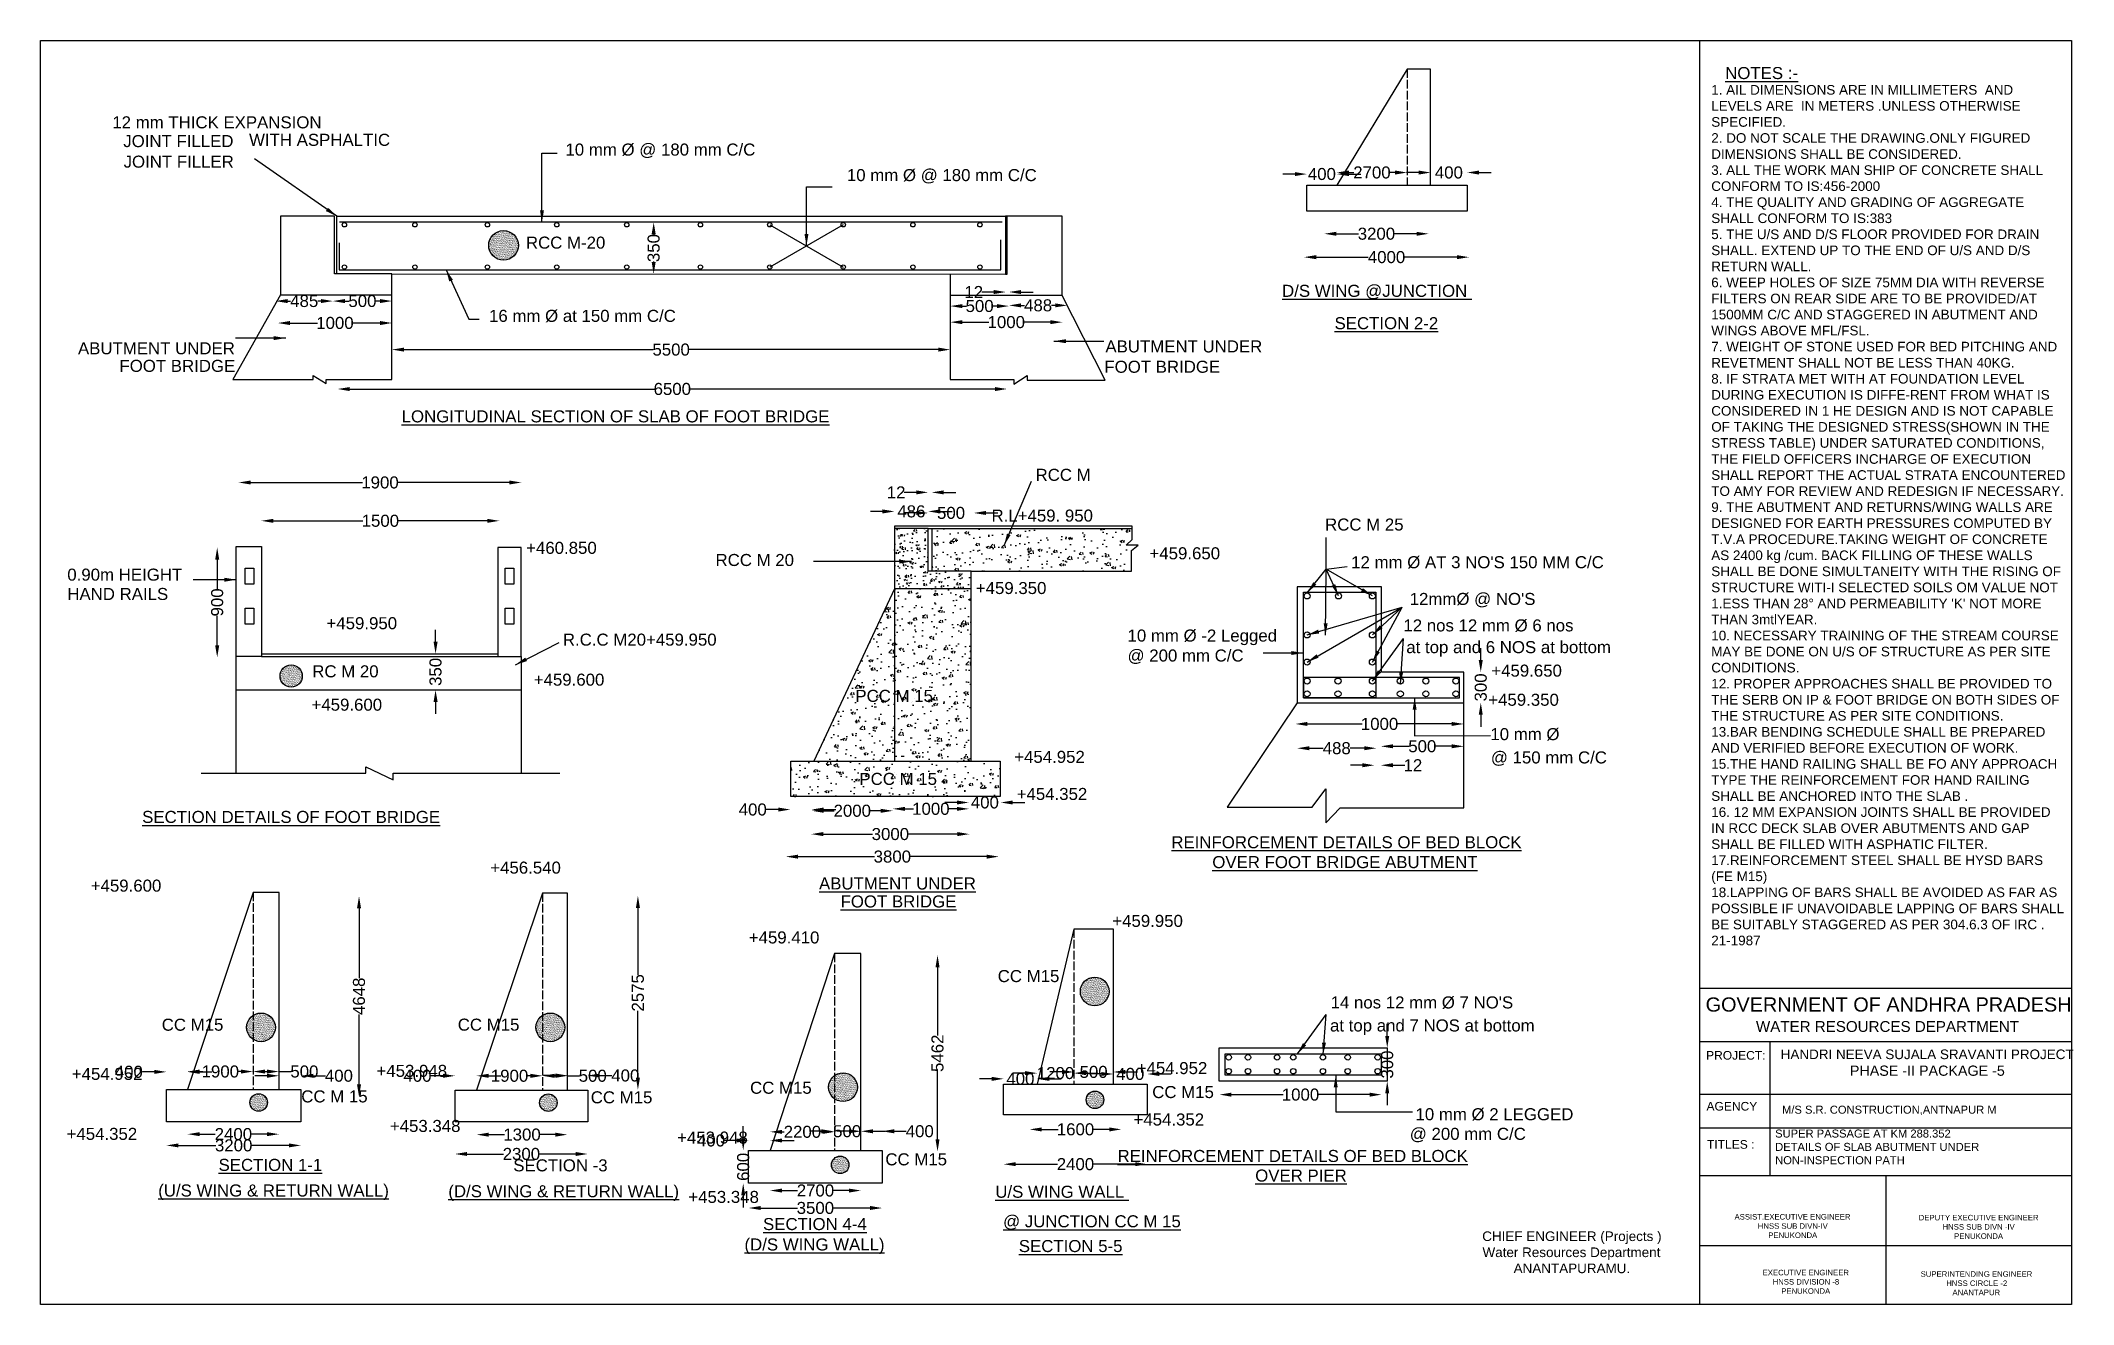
# Model space of a CAD drawing. Header units: millimetres. Extents: x 2559993 to 2602219, y 44352119 to 44378370.
import ezdxf

# ---------------------------------------------------------------- set-up
doc = ezdxf.new("R2010")
doc.units = ezdxf.units.MM
doc.header["$MEASUREMENT"] = 0
doc.linetypes.add('ACAD_ISO02W100', pattern=[15, 12, -3])
for name, color, linetype in [('DIMENSION', 7, 'Continuous'), ('DIMENSIONS', 7, 'Continuous'), ('DRAWING', 2, 'Continuous'), ('TEXT', 7, 'Continuous')]:
    doc.layers.add(name, color=color, linetype=linetype)
doc.styles.get("Standard").update_dxf_attribs({"font": 'arial.ttf', "height": 250})
doc.dimstyles.get("Standard").update_dxf_attribs({"dimtxt": 250, "dimasz": 250, "dimexe": 0.18, "dimexo": 0.0625, "dimgap": 0.09, "dimtad": 0, "dimdec": 0, "dimzin": 0, "dimdsep": 46, "dimtxsty": 'Standard', "dimcen": 0.09, "dimse1": 1, "dimse2": 1, "dimadec": 0, "dimazin": 0, "dimtfac": 1, "dimtdec": 0, "dimtofl": 0, "dimtmove": 0, "dimatfit": 3, "dimfxl": 1, "dimtolj": 1, "dimtzin": 0, "dimarcsym": 0})

msp = doc.modelspace()

# ---------------------------------------------------------------- texts
at = {"layer": 'DIMENSION'}
msp.add_text('%%UNOTES :-', height=250, dxfattribs=at).set_placement((2594985.9, 44377571.8))
at = {"layer": 'DIMENSION', "color": 0, "insert": (2594696.7, 44377447.7), "char_height": 200, "width": 7374.452, "attachment_point": 1}
msp.add_mtext("1. AIL DIMENSIONS ARE IN MILLIMETERS  AND LEVELS ARE  IN METERS .UNLESS OTHERWISE SPECIFIED.\\P2. DO NOT SCALE THE DRAWING.ONLY FIGURED DIMENSIONS SHALL BE CONSIDERED. \\P3. ALL THE WORK MAN SHIP OF CONCRETE SHALL CONFORM TO IS:456-2000  \\P4. THE QUALITY AND GRADING OF AGGREGATE SHALL CONFORM TO IS:383\\P5. THE U/S AND D/S FLOOR PROVIDED FOR DRAIN SHALL. EXTEND UP TO THE END OF U/S AND D/S RETURN WALL. \\P6. WEEP HOLES OF SIZE 75MM DIA WITH REVERSE FILTERS ON REAR SIDE ARE TO BE PROVIDED/AT 1500MM C/C AND STAGGERED IN ABUTMENT AND WINGS ABOVE MFL/FSL. \\P7. WEIGHT OF STONE USED FOR BED PITCHING AND REVETMENT SHALL NOT BE LESS THAN 40KG. \\P8. IF STRATA MET WITH AT FOUNDATION LEVEL DURING EXECUTION IS DIFFE-RENT FROM WHAT IS CONSIDERED IN 1 HE DESIGN AND IS NOT CAPABLE OF TAKING THE DESIGNED STRESS(SHOWN IN THE STRESS TABLE) UNDER SATURATED CONDITIONS, THE FIELD OFFICERS INCHARGE OF EXECUTION SHALL REPORT THE ACTUAL STRATA ENCOUNTERED TO AMY FOR REVIEW AND REDESIGN IF NECESSARY.  \\P9. THE ABUTMENT AND RETURNS/WING WALLS ARE DESIGNED FOR EARTH PRESSURES COMPUTED BY T.V.A PROCEDURE.TAKING WEIGHT OF CONCRETE AS 2400 kg /cum. BACK FILLING OF THESE WALLS SHALL BE DONE SIMULTANEITY WITH THE RISING OF STRUCTURE WITI-I SELECTED SOILS OM VALUE NOT 1.ESS THAN 28° AND PERMEABILITY 'K' NOT MORE THAN 3mtlYEAR. \\P10. NECESSARY TRAINING OF THE STREAM COURSE MAY BE DONE ON U/S OF STRUCTURE AS PER SITE CONDITIONS. \\P12. PROPER APPROACHES SHALL BE PROVIDED TO THE SERB ON IP & FOOT BRIDGE ON BOTH SIDES OF THE STRUCTURE AS PER SITE CONDITIONS. \\P13.BAR BENDING SCHEDULE SHALL BE PREPARED AND VERIFIED BEFORE EXECUTION OF WORK. \\P15.THE HAND RAILING SHALL BE FO ANY APPROACH TYPE THE REINFORCEMENT FOR HAND RAILING SHALL BE ANCHORED INTO THE SLAB .\\P16. 12 MM EXPANSION JOINTS SHALL BE PROVIDED IN RCC DECK SLAB OVER ABUTMENTS AND GAP SHALL BE FILLED WITH ASPHATIC FILTER.\\P17.REINFORCEMENT STEEL SHALL BE HYSD BARS (FE M15)\\P18.LAPPING OF BARS SHALL BE AVOIDED AS FAR AS POSSIBLE IF UNAVOIDABLE LAPPING OF BARS SHALL BE SUITABLY STAGGERED AS PER 304.6.3 OF IRC . 21-1987", dxfattribs=at)
at = {"layer": 'DIMENSIONS', "color": 0}
for s, p in [('PROJECT:', (2594589.3, 44357202.5)), ('AGENCY', (2594597.8, 44356144.6)), ('TITLES :', (2594609, 44355351.5))]:
    msp.add_text(s, height=178.78, dxfattribs=at).set_placement(p)
at = {"layer": 'DIMENSIONS', "color": 0, "attachment_point": 1}
for s, insert, char_height, width in [('\\pi27.568;GOVERNMENT OF ANDHRA PRADESH \\P\\pi1073;{\\H0.76271x;WATER RESOURCES DEPARTMENT }', (2594552.3, 44358494.9), 295, 7601.985), ('\\pi52.797;HANDRI NEEVA SUJALA SRAVANTI PROJECT  \\P\\pi1490;{\\H1.063x;PHASE -II PACKAGE -5}', (2596087, 44357412.7), 200, 6163.574), ('\\pi17.382;M/S S.R. CONSTRUCTION,ANTNAPUR M', (2596149.9, 44356245.7), 166.011, 4458.053), ('SUPER PASSAGE AT KM 288.352 DETAILS OF SLAB ABUTMENT UNDER  NON-INSPECTION PATH ', (2596024.3, 44355749.9), 166.011, 4317.467), ('\\pi910.76;^I^I\\P\\pi167.05;ASSIST.EXECUTIVE ENGINEER \\P\\pi650.45;HNSS SUB DIVN-IV \\P\\pi868.04;PENUKONDA', (2595013.4, 44354186.7), 114.93, 2740.971), ('\\pi910.76;^I^I\\P\\pi133.14;DEPUTY EXECUTIVE ENGINEER\\P\\pi628.14;HNSS SUB DIVN -IV \\P\\pi868.04;PENUKONDA', (2598873.8, 44354169.3), 114.93, 2740.971), ('\\pi147.33;CHIEF ENGINEER (Projects )\\P\\pi153.12;Water Resources Department \\P\\pi799.51;ANANTAPURAMU.', (2589791.7, 44353634), 200, 3996.425), ('\\pi55.449;EXECUTIVE ENGINEER   \\P\\pi263.24;HNSS DIVISION -8\\P\\pi442.26;PENUKONDA', (2595708.5, 44352836.1), 114.93, 1889.418), ('\\pi2.3898;SUPERINTENDING ENGINEER   \\P\\pi534.71;HNSS CIRCLE -2 \\P\\pi663.4;ANANTAPUR', (2599044, 44352806.5), 114.93, 2314.991)]:
    msp.add_mtext(s, dxfattribs=dict(at, insert=insert, char_height=char_height, width=width))
at = {"layer": 'TEXT', "color": 0}
for s, p in [('12 mm THICK EXPANSION', (2561481.1, 44376547.9)), ('JOINT FILLED', (2561708.6, 44376158.2)), ('WITH ASPHALTIC', (2564322.1, 44376184.5)), ('10 mm Ø @ 180 mm C/C', (2570894.6, 44375982)), ('JOINT FILLER', (2561715.3, 44375731.1)), ('10 mm Ø @ 180 mm C/C', (2576741.1, 44375452.2)), ('RCC M-20', (2570073.5, 44374048.8)), ('%%UD/S WING @JUNCTION ', (2585781.2, 44373047.7)), ('16 mm Ø at 150 mm C/C', (2569307, 44372527.8)), ('%%USECTION 2-2', (2586871.1, 44372375.9)), ('ABUTMENT UNDER', (2560768.2, 44371854)), ('ABUTMENT UNDER', (2582111.3, 44371892.8)), ('FOOT BRIDGE', (2561629.4, 44371489.1)), ('FOOT BRIDGE', (2582089.9, 44371470.6)), ('%%ULONGITUDINAL SECTION OF SLAB OF FOOT BRIDGE', (2567491.5, 44370440.2)), ('RCC M', (2580660.1, 44369225.4)), ('R.L+459. 950', (2579745.9, 44368378.4)), ('RCC M 25', (2586674.9, 44368192.8)), ('+460.850', (2570078.1, 44367708.9)), ('+459.650', (2583026.9, 44367595.5)), ('0.90m HEIGHT ', (2560546.3, 44367151.9)), ('RCC M 20', (2574012.3, 44367456.4)), ("12 mm Ø AT 3 NO'S 150 MM C/C", (2587217.1, 44367410.4)), ('HAND RAILS', (2560546.3, 44366750.3)), ('+459.350', (2579419.3, 44366874.2)), ("12mmØ @ NO'S", (2588431.6, 44366647.6)), ('+459.950', (2565930.5, 44366143.5)), ('10 mm Ø -2 Legged', (2582570.9, 44365886.9)), ('12 nos 12 mm Ø 6 nos', (2588301.7, 44366097.7)), ('R.C.C M20+459.950', (2570841.2, 44365801.8)), ('@ 200 mm C/C', (2582570.9, 44365472.2)), ('at top and 6 NOS at bottom', (2588361.9, 44365646.3)), ('RC M 20', (2565635, 44365143.6)), ('+459.650', (2590127.8, 44365157.9)), ('+459.600', (2570236.2, 44364970.5)), ('PCC M 15', (2576917.4, 44364633.7)), ('+459.600', (2565619.3, 44364450.9)), ('+459.350', (2590065, 44364553.3)), ('10 mm Ø', (2590108.1, 44363839)), ('+454.952', (2580217.2, 44363367)), ('@ 150 mm C/C', (2590118.1, 44363355.1)), ('PCC M 15', (2577001.5, 44362909.1)), ('+454.352', (2580268.2, 44362596.5)), ('%%USECTION DETAILS OF FOOT BRIDGE', (2562100.7, 44362119.3)), ('%%UREINFORCEMENT DETAILS OF BED BLOCK', (2583481.2, 44361593.2)), ('+456.540', (2569333, 44361065.9)), ('%%UOVER FOOT BRIDGE ABUTMENT', (2584331.6, 44361180.4)), ('+459.600', (2561033.3, 44360691.6)), ('%%UABUTMENT UNDER', (2576162, 44360736.9)), ('%%UFOOT BRIDGE', (2576609.9, 44360363.3)), ('+459.950', (2582254.5, 44359959.6)), ('+459.410', (2574703.2, 44359615.8)), ('CC M15', (2579873.9, 44358813)), ("14 nos 12 mm Ø 7 NO'S", (2586789.6, 44358265.8)), ('CC M15', (2562507.6, 44357803)), ('CC M15', (2568657.6, 44357803.9)), ('at top and 7 NOS at bottom', (2586777.2, 44357787.2)), ('+454.952', (2560640, 44356781.1)), ('+453.948', (2566969.3, 44356844.1)), ('+454.952', (2582762, 44356901.4)), ('CC M 15', (2565406.7, 44356313.5)), ('CC M15', (2571419.7, 44356294.4)), ('CC M15', (2574729.2, 44356493.4)), ('CC M15', (2583083.8, 44356404)), ('+454.352', (2582695.2, 44355833.9)), ('10 mm Ø 2 LEGGED', (2588553, 44355943.3)), ('+454.352', (2560531.6, 44355535.4)), ('+453.348', (2567247.3, 44355700)), ('+453.948', (2573214.7, 44355458.2)), ('@ 200 mm C/C', (2588434, 44355536.1)), ('%%USECTION 1-1', (2563688.2, 44354891)), ('SECTION -3', (2569810.4, 44354881.4)), ('CC M15', (2577540, 44355006.1)), ('%%UREINFORCEMENT DETAILS OF BED BLOCK', (2582363.6, 44355076.1)), ('%%UOVER PIER', (2585223, 44354669)), ('%%U(U/S WING & RETURN WALL)', (2562434.9, 44354359.1)), ('%%U(D/S WING & RETURN WALL)', (2568461.4, 44354343.9)), ('+453.348', (2573447.3, 44354225.8)), ('%%UU/S WING WALL ', (2579823.9, 44354332.7)), ('%%USECTION 4-4', (2574999.1, 44353661.8)), ('%%U@ JUNCTION CC M 15', (2579985.5, 44353719.2)), ('%%U(D/S WING WALL)', (2574613.2, 44353237.7)), ('%%USECTION 5-5', (2580312.3, 44353205.2))]:
    msp.add_text(s, height=250, dxfattribs=at).set_placement(p)

# ---------------------------------------------------------------- blocks, each defined once
blk = doc.blocks.new('*D53')
at = {"layer": 'Defpoints', "color": 0, "transparency": 16777216}
for p in [(2564921, 44372504), (2567291, 44372504), (2567291, 44372504)]:
    blk.add_point(p, dxfattribs=at)
at = {"layer": 'DIMENSION', "color": 0, "lineweight": -2, "transparency": 16777216}
for p, q in [((2565171, 44372504), (2565745, 44372504)), ((2567041, 44372504), (2566467, 44372504))]:
    blk.add_line(p, q, dxfattribs=at)
at = {"layer": 'DIMENSION', "color": 0, "transparency": 16777216}
for points in [[(2565171, 44372546), (2565171, 44372462), (2564921, 44372504)], [(2567041, 44372546), (2567041, 44372462), (2567291, 44372504)]]:
    blk.add_solid(points, dxfattribs=at)
at = {"layer": 'DIMENSION', "color": 0, "transparency": 16777216, "insert": (2566106, 44372504), "char_height": 250, "attachment_point": 5}
blk.add_mtext('\\A1;1000', dxfattribs=at)
blk = doc.blocks.new('*D54')
at = {"layer": 'Defpoints', "color": 0, "transparency": 16777216}
for p in [(2564872, 44372905), (2566063, 44372960), (2566063, 44372905)]:
    blk.add_point(p, dxfattribs=at)
at = {"layer": 'DIMENSION', "color": 0, "lineweight": -2, "transparency": 16777216}
for p, q in [((2565122, 44372960), (2565185, 44372960)), ((2565813, 44372960), (2565750, 44372960))]:
    blk.add_line(p, q, dxfattribs=at)
at = {"layer": 'DIMENSION', "color": 0, "transparency": 16777216}
for points in [[(2565122, 44373002), (2565122, 44372918), (2564872, 44372960)], [(2565813, 44373002), (2565813, 44372918), (2566063, 44372960)]]:
    blk.add_solid(points, dxfattribs=at)
at = {"layer": 'DIMENSION', "color": 0, "transparency": 16777216, "insert": (2565468, 44372960), "char_height": 250, "attachment_point": 5}
blk.add_mtext('\\A1;485', dxfattribs=at)
blk = doc.blocks.new('*D55')
at = {"layer": 'Defpoints', "color": 0, "transparency": 16777216}
for p in [(2566063, 44372960), (2567291, 44372960), (2567291, 44372960)]:
    blk.add_point(p, dxfattribs=at)
at = {"layer": 'DIMENSION', "color": 0, "lineweight": -2, "transparency": 16777216}
for p, q in [((2566313, 44372960), (2566401, 44372960)), ((2567041, 44372960), (2566953, 44372960))]:
    blk.add_line(p, q, dxfattribs=at)
at = {"layer": 'DIMENSION', "color": 0, "transparency": 16777216}
for points in [[(2566313, 44373002), (2566313, 44372918), (2566063, 44372960)], [(2567041, 44373002), (2567041, 44372918), (2567291, 44372960)]]:
    blk.add_solid(points, dxfattribs=at)
at = {"layer": 'DIMENSION', "color": 0, "transparency": 16777216, "insert": (2566677, 44372960), "char_height": 250, "attachment_point": 5}
blk.add_mtext('\\A1;500', dxfattribs=at)
blk = doc.blocks.new('*D56')
at = {"layer": 'Defpoints', "color": 0, "transparency": 16777216}
for p in [(2567291, 44371788), (2578889, 44371951), (2578889, 44371788)]:
    blk.add_point(p, dxfattribs=at)
at = {"layer": 'DIMENSION', "color": 0, "lineweight": -2, "transparency": 16777216}
for p, q in [((2567541, 44371951), (2572717, 44371951)), ((2578639, 44371951), (2573463, 44371951))]:
    blk.add_line(p, q, dxfattribs=at)
at = {"layer": 'DIMENSION', "color": 0, "transparency": 16777216}
for points in [[(2567541, 44371993), (2567541, 44371910), (2567291, 44371951)], [(2578639, 44371993), (2578639, 44371910), (2578889, 44371951)]]:
    blk.add_solid(points, dxfattribs=at)
at = {"layer": 'DIMENSION', "color": 0, "transparency": 16777216, "insert": (2573090, 44371951), "char_height": 250, "attachment_point": 5}
blk.add_mtext('\\A1;5500', dxfattribs=at)
blk = doc.blocks.new('*D57')
at = {"layer": 'Defpoints', "color": 0, "transparency": 16777216}
for p in [(2566162, 44371133), (2566162, 44371108), (2580067, 44371108)]:
    blk.add_point(p, dxfattribs=at)
at = {"layer": 'DIMENSION', "color": 0, "lineweight": -2, "transparency": 16777216}
for p, q in [((2566412, 44371133), (2572741, 44371133)), ((2579817, 44371133), (2573488, 44371133))]:
    blk.add_line(p, q, dxfattribs=at)
at = {"layer": 'DIMENSION', "color": 0, "transparency": 16777216}
for points in [[(2566412, 44371174), (2566412, 44371091), (2566162, 44371133)], [(2579817, 44371174), (2579817, 44371091), (2580067, 44371133)]]:
    blk.add_solid(points, dxfattribs=at)
at = {"layer": 'DIMENSION', "color": 0, "transparency": 16777216, "insert": (2573114, 44371133), "char_height": 250, "attachment_point": 5}
blk.add_mtext('\\A1;6500', dxfattribs=at)
blk = doc.blocks.new('*D58')
at = {"layer": 'Defpoints', "color": 0, "transparency": 16777216}
for p in [(2572727, 44374598), (2572727, 44374598), (2572727, 44373523)]:
    blk.add_point(p, dxfattribs=at)
at = {"layer": 'DIMENSION', "color": 0, "lineweight": -2, "transparency": 16777216}
for p, q in [((2572727, 44374348), (2572727, 44374336)), ((2572727, 44373773), (2572727, 44373785))]:
    blk.add_line(p, q, dxfattribs=at)
at = {"layer": 'DIMENSION', "color": 0, "transparency": 16777216}
for points in [[(2572685, 44374348), (2572769, 44374348), (2572727, 44374598)], [(2572685, 44373773), (2572769, 44373773), (2572727, 44373523)]]:
    blk.add_solid(points, dxfattribs=at)
at = {"layer": 'DIMENSION', "color": 0, "transparency": 16777216, "insert": (2572727, 44374061), "char_height": 250, "attachment_point": 5, "rotation": 90}
blk.add_mtext('\\A1;350', dxfattribs=at)
blk = doc.blocks.new('*D59')
at = {"layer": 'Defpoints', "color": 0, "transparency": 16777216}
for p in [(2578889, 44372479), (2581215, 44372522), (2581215, 44372479)]:
    blk.add_point(p, dxfattribs=at)
at = {"layer": 'DIMENSION', "color": 0, "lineweight": -2, "transparency": 16777216}
for p, q in [((2579139, 44372522), (2579691, 44372522)), ((2580965, 44372522), (2580413, 44372522))]:
    blk.add_line(p, q, dxfattribs=at)
at = {"layer": 'DIMENSION', "color": 0, "transparency": 16777216}
for points in [[(2579139, 44372563), (2579139, 44372480), (2578889, 44372522)], [(2580965, 44372563), (2580965, 44372480), (2581215, 44372522)]]:
    blk.add_solid(points, dxfattribs=at)
at = {"layer": 'DIMENSION', "color": 0, "transparency": 16777216, "insert": (2580052, 44372522), "char_height": 250, "attachment_point": 5}
blk.add_mtext('\\A1;1000', dxfattribs=at)
blk = doc.blocks.new('*D60')
at = {"layer": 'Defpoints', "color": 0, "transparency": 16777216}
for p in [(2578889, 44372856), (2578889, 44372856), (2580108, 44372856)]:
    blk.add_point(p, dxfattribs=at)
at = {"layer": 'DIMENSION', "color": 0, "lineweight": -2, "transparency": 16777216}
for p, q in [((2579139, 44372856), (2579223, 44372856)), ((2579858, 44372856), (2579774, 44372856))]:
    blk.add_line(p, q, dxfattribs=at)
at = {"layer": 'DIMENSION', "color": 0, "transparency": 16777216}
for points in [[(2579139, 44372897), (2579139, 44372814), (2578889, 44372856)], [(2579858, 44372897), (2579858, 44372814), (2580108, 44372856)]]:
    blk.add_solid(points, dxfattribs=at)
at = {"layer": 'DIMENSION', "color": 0, "transparency": 16777216, "insert": (2579498, 44372856), "char_height": 250, "attachment_point": 5}
blk.add_mtext('\\A1;500', dxfattribs=at)
blk = doc.blocks.new('*D61')
at = {"layer": 'Defpoints', "color": 0, "transparency": 16777216}
for p in [(2580042, 44373148), (2580042, 44372867), (2580108, 44372884)]:
    blk.add_point(p, dxfattribs=at)
at = {"layer": 'DIMENSION', "color": 0, "lineweight": -2, "transparency": 16777216}
for p, q in [((2579792, 44373148), (2579542, 44373148)), ((2580358, 44373148), (2580608, 44373148))]:
    blk.add_line(p, q, dxfattribs=at)
at = {"layer": 'DIMENSION', "color": 0, "transparency": 16777216}
for points in [[(2579792, 44373189), (2579792, 44373106), (2580042, 44373148)], [(2580358, 44373189), (2580358, 44373106), (2580108, 44373148)]]:
    blk.add_solid(points, dxfattribs=at)
at = {"layer": 'DIMENSION', "color": 0, "transparency": 16777216, "insert": (2579376, 44373148), "char_height": 250, "attachment_point": 5}
blk.add_mtext('\\A1;12', dxfattribs=at)
blk = doc.blocks.new('*D62')
at = {"layer": 'Defpoints', "color": 0, "transparency": 16777216}
for p in [(2580108, 44372884), (2581318, 44372870), (2581318, 44372870)]:
    blk.add_point(p, dxfattribs=at)
at = {"layer": 'DIMENSION', "color": 0, "lineweight": -2, "transparency": 16777216}
for p, q in [((2580358, 44372870), (2580431, 44372870)), ((2581068, 44372870), (2580994, 44372870))]:
    blk.add_line(p, q, dxfattribs=at)
at = {"layer": 'DIMENSION', "color": 0, "transparency": 16777216}
for points in [[(2580358, 44372912), (2580358, 44372829), (2580108, 44372870)], [(2581068, 44372912), (2581068, 44372829), (2581318, 44372870)]]:
    blk.add_solid(points, dxfattribs=at)
at = {"layer": 'DIMENSION', "color": 0, "transparency": 16777216, "insert": (2580713, 44372870), "char_height": 250, "attachment_point": 5}
blk.add_mtext('\\A1;488', dxfattribs=at)
blk = doc.blocks.new('*D63')
at = {"layer": 'Defpoints', "color": 0, "transparency": 16777216}
for p in [(2577730, 44368590), (2577730, 44368283), (2578430, 44368238)]:
    blk.add_point(p, dxfattribs=at)
at = {"layer": 'DIMENSION', "color": 0, "lineweight": -2, "transparency": 16777216}
for p, q in [((2577480, 44368590), (2577230, 44368590)), ((2578680, 44368590), (2578930, 44368590))]:
    blk.add_line(p, q, dxfattribs=at)
at = {"layer": 'DIMENSION', "color": 0, "transparency": 16777216}
for points in [[(2577480, 44368632), (2577480, 44368548), (2577730, 44368590)], [(2578680, 44368632), (2578680, 44368548), (2578430, 44368590)]]:
    blk.add_solid(points, dxfattribs=at)
at = {"layer": 'DIMENSION', "color": 0, "transparency": 16777216, "insert": (2578080, 44368590), "char_height": 250, "attachment_point": 5}
blk.add_mtext('\\A1;486', dxfattribs=at)
blk = doc.blocks.new('*D64')
at = {"layer": 'Defpoints', "color": 0, "transparency": 16777216}
for p in [(2578430, 44368986), (2578430, 44368238), (2578503, 44368238)]:
    blk.add_point(p, dxfattribs=at)
at = {"layer": 'DIMENSION', "color": 0, "lineweight": -2, "transparency": 16777216}
for p, q in [((2578180, 44368986), (2577930, 44368986)), ((2578753, 44368986), (2579003, 44368986))]:
    blk.add_line(p, q, dxfattribs=at)
at = {"layer": 'DIMENSION', "color": 0, "transparency": 16777216}
for points in [[(2578180, 44369028), (2578180, 44368944), (2578430, 44368986)], [(2578753, 44369028), (2578753, 44368944), (2578503, 44368986)]]:
    blk.add_solid(points, dxfattribs=at)
at = {"layer": 'DIMENSION', "color": 0, "transparency": 16777216, "insert": (2577763, 44368986), "char_height": 250, "attachment_point": 5}
blk.add_mtext('\\A1;12', dxfattribs=at)
blk = doc.blocks.new('*D65')
at = {"layer": 'Defpoints', "color": 0, "transparency": 16777216}
for p in [(2578430, 44368590), (2579379, 44368558), (2579379, 44368558)]:
    blk.add_point(p, dxfattribs=at)
at = {"layer": 'DIMENSION', "color": 0, "lineweight": -2, "transparency": 16777216}
for p, q in [((2578180, 44368558), (2577930, 44368558)), ((2579629, 44368558), (2579879, 44368558))]:
    blk.add_line(p, q, dxfattribs=at)
at = {"layer": 'DIMENSION', "color": 0, "transparency": 16777216}
for points in [[(2578180, 44368600), (2578180, 44368517), (2578430, 44368558)], [(2579629, 44368600), (2579629, 44368517), (2579379, 44368558)]]:
    blk.add_solid(points, dxfattribs=at)
at = {"layer": 'DIMENSION', "color": 0, "transparency": 16777216, "insert": (2578904, 44368558), "char_height": 250, "attachment_point": 5}
blk.add_mtext('\\A1;500', dxfattribs=at)
blk = doc.blocks.new('*D66')
at = {"layer": 'Defpoints', "color": 0, "transparency": 16777216}
for p in [(2575999, 44361916), (2579288, 44361916), (2579288, 44361887)]:
    blk.add_point(p, dxfattribs=at)
at = {"layer": 'DIMENSION', "color": 0, "lineweight": -2, "transparency": 16777216}
for p, q in [((2576249, 44361887), (2577271, 44361887)), ((2579038, 44361887), (2578016, 44361887))]:
    blk.add_line(p, q, dxfattribs=at)
at = {"layer": 'DIMENSION', "color": 0, "transparency": 16777216}
for points in [[(2576249, 44361929), (2576249, 44361846), (2575999, 44361887)], [(2579038, 44361929), (2579038, 44361846), (2579288, 44361887)]]:
    blk.add_solid(points, dxfattribs=at)
at = {"layer": 'DIMENSION', "color": 0, "transparency": 16777216, "insert": (2577644, 44361887), "char_height": 250, "attachment_point": 5}
blk.add_mtext('\\A1;3000', dxfattribs=at)
blk = doc.blocks.new('*D67')
at = {"layer": 'Defpoints', "color": 0, "transparency": 16777216}
for p in [(2575566, 44362397), (2575566, 44362385), (2576011, 44362385)]:
    blk.add_point(p, dxfattribs=at)
at = {"layer": 'DIMENSION', "color": 0, "lineweight": -2, "transparency": 16777216}
for p, q in [((2575316, 44362397), (2575066, 44362397)), ((2576261, 44362397), (2576511, 44362397))]:
    blk.add_line(p, q, dxfattribs=at)
at = {"layer": 'DIMENSION', "color": 0, "transparency": 16777216}
for points in [[(2575316, 44362439), (2575316, 44362356), (2575566, 44362397)], [(2576261, 44362439), (2576261, 44362356), (2576011, 44362397)]]:
    blk.add_solid(points, dxfattribs=at)
at = {"layer": 'DIMENSION', "color": 0, "transparency": 16777216, "insert": (2574785, 44362397), "char_height": 250, "attachment_point": 5}
blk.add_mtext('\\A1;400', dxfattribs=at)
blk = doc.blocks.new('*D68')
at = {"layer": 'Defpoints', "color": 0, "transparency": 16777216}
for p in [(2576011, 44362397), (2577695, 44362397), (2577695, 44362371)]:
    blk.add_point(p, dxfattribs=at)
at = {"layer": 'DIMENSION', "color": 0, "lineweight": -2, "transparency": 16777216}
for p, q in [((2576261, 44362371), (2576478, 44362371)), ((2577445, 44362371), (2577228, 44362371))]:
    blk.add_line(p, q, dxfattribs=at)
at = {"layer": 'DIMENSION', "color": 0, "transparency": 16777216}
for points in [[(2576261, 44362413), (2576261, 44362330), (2576011, 44362371)], [(2577445, 44362413), (2577445, 44362330), (2577695, 44362371)]]:
    blk.add_solid(points, dxfattribs=at)
at = {"layer": 'DIMENSION', "color": 0, "transparency": 16777216, "insert": (2576853, 44362371), "char_height": 250, "attachment_point": 5}
blk.add_mtext('\\A1;2000', dxfattribs=at)
blk = doc.blocks.new('*D69')
at = {"layer": 'Defpoints', "color": 0, "transparency": 16777216}
for p in [(2577695, 44362397), (2579275, 44362411), (2579275, 44362397)]:
    blk.add_point(p, dxfattribs=at)
at = {"layer": 'DIMENSION', "color": 0, "lineweight": -2, "transparency": 16777216}
for p, q in [((2577945, 44362411), (2578124, 44362411)), ((2579025, 44362411), (2578846, 44362411))]:
    blk.add_line(p, q, dxfattribs=at)
at = {"layer": 'DIMENSION', "color": 0, "transparency": 16777216}
for points in [[(2577945, 44362453), (2577945, 44362370), (2577695, 44362411)], [(2579025, 44362453), (2579025, 44362370), (2579275, 44362411)]]:
    blk.add_solid(points, dxfattribs=at)
at = {"layer": 'DIMENSION', "color": 0, "transparency": 16777216, "insert": (2578485, 44362411), "char_height": 250, "attachment_point": 5}
blk.add_mtext('\\A1;1000', dxfattribs=at)
blk = doc.blocks.new('*D70')
at = {"layer": 'Defpoints', "color": 0, "transparency": 16777216}
for p in [(2579275, 44362411), (2579938, 44362544), (2579938, 44362411)]:
    blk.add_point(p, dxfattribs=at)
at = {"layer": 'DIMENSION', "color": 0, "lineweight": -2, "transparency": 16777216}
for p, q in [((2579025, 44362544), (2578775, 44362544)), ((2580188, 44362544), (2580438, 44362544))]:
    blk.add_line(p, q, dxfattribs=at)
at = {"layer": 'DIMENSION', "color": 0, "transparency": 16777216}
for points in [[(2579025, 44362586), (2579025, 44362502), (2579275, 44362544)], [(2580188, 44362586), (2580188, 44362502), (2579938, 44362544)]]:
    blk.add_solid(points, dxfattribs=at)
at = {"layer": 'DIMENSION', "color": 0, "transparency": 16777216, "insert": (2579607, 44362544), "char_height": 250, "attachment_point": 5}
blk.add_mtext('\\A1;400', dxfattribs=at)
blk = doc.blocks.new('*D71')
at = {"layer": 'Defpoints', "color": 0, "transparency": 16777216}
for p in [(2575473, 44361485), (2579897, 44361485), (2579897, 44361419)]:
    blk.add_point(p, dxfattribs=at)
at = {"layer": 'DIMENSION', "color": 0, "lineweight": -2, "transparency": 16777216}
for p, q in [((2575723, 44361419), (2577312, 44361419)), ((2579647, 44361419), (2578058, 44361419))]:
    blk.add_line(p, q, dxfattribs=at)
at = {"layer": 'DIMENSION', "color": 0, "transparency": 16777216}
for points in [[(2575723, 44361460), (2575723, 44361377), (2575473, 44361419)], [(2579647, 44361460), (2579647, 44361377), (2579897, 44361419)]]:
    blk.add_solid(points, dxfattribs=at)
at = {"layer": 'DIMENSION', "color": 0, "transparency": 16777216, "insert": (2577685, 44361419), "char_height": 250, "attachment_point": 5}
blk.add_mtext('\\A1;3800', dxfattribs=at)
blk = doc.blocks.new('*D72')
at = {"layer": 'Defpoints', "color": 0, "transparency": 16777216}
for p in [(2568196, 44365632), (2568196, 44365632), (2568196, 44364883)]:
    blk.add_point(p, dxfattribs=at)
at = {"layer": 'DIMENSION', "color": 0, "lineweight": -2, "transparency": 16777216}
for p, q in [((2568196, 44365882), (2568196, 44366132)), ((2568196, 44364633), (2568196, 44364383))]:
    blk.add_line(p, q, dxfattribs=at)
at = {"layer": 'DIMENSION', "color": 0, "transparency": 16777216}
for points in [[(2568155, 44365882), (2568238, 44365882), (2568196, 44365632)], [(2568155, 44364633), (2568238, 44364633), (2568196, 44364883)]]:
    blk.add_solid(points, dxfattribs=at)
at = {"layer": 'DIMENSION', "color": 0, "transparency": 16777216, "insert": (2568196, 44365257), "char_height": 250, "attachment_point": 5, "rotation": 90}
blk.add_mtext('\\A1;350', dxfattribs=at)
blk = doc.blocks.new('*D73')
at = {"layer": 'Defpoints', "color": 0, "transparency": 16777216}
for p in [(2563590, 44367840), (2563660, 44367840), (2563590, 44365559)]:
    blk.add_point(p, dxfattribs=at)
at = {"layer": 'DIMENSION', "color": 0, "lineweight": -2, "transparency": 16777216}
for p, q in [((2563660, 44367590), (2563660, 44366975)), ((2563660, 44365809), (2563660, 44366424))]:
    blk.add_line(p, q, dxfattribs=at)
at = {"layer": 'DIMENSION', "color": 0, "transparency": 16777216}
for points in [[(2563618, 44367590), (2563702, 44367590), (2563660, 44367840)], [(2563618, 44365809), (2563702, 44365809), (2563660, 44365559)]]:
    blk.add_solid(points, dxfattribs=at)
at = {"layer": 'DIMENSION', "color": 0, "transparency": 16777216, "insert": (2563660, 44366700), "char_height": 250, "attachment_point": 5, "rotation": 90}
blk.add_mtext('\\A1;900', dxfattribs=at)
blk = doc.blocks.new('*D74')
at = {"layer": 'Defpoints', "color": 0, "transparency": 16777216}
for p in [(2564577, 44368395), (2564577, 44368343), (2569522, 44368343)]:
    blk.add_point(p, dxfattribs=at)
at = {"layer": 'DIMENSION', "color": 0, "lineweight": -2, "transparency": 16777216}
for p, q in [((2564827, 44368395), (2566688, 44368395)), ((2569272, 44368395), (2567410, 44368395))]:
    blk.add_line(p, q, dxfattribs=at)
at = {"layer": 'DIMENSION', "color": 0, "transparency": 16777216}
for points in [[(2564827, 44368436), (2564827, 44368353), (2564577, 44368395)], [(2569272, 44368436), (2569272, 44368353), (2569522, 44368395)]]:
    blk.add_solid(points, dxfattribs=at)
at = {"layer": 'DIMENSION', "color": 0, "transparency": 16777216, "insert": (2567049, 44368395), "char_height": 250, "attachment_point": 5}
blk.add_mtext('\\A1;1500', dxfattribs=at)
blk = doc.blocks.new('*D75')
at = {"layer": 'Defpoints', "color": 0, "transparency": 16777216}
for p in [(2564107, 44369201), (2564107, 44369191), (2569977, 44369201)]:
    blk.add_point(p, dxfattribs=at)
at = {"layer": 'DIMENSION', "color": 0, "lineweight": -2, "transparency": 16777216}
for p, q in [((2564357, 44369191), (2566681, 44369191)), ((2569727, 44369191), (2567403, 44369191))]:
    blk.add_line(p, q, dxfattribs=at)
at = {"layer": 'DIMENSION', "color": 0, "transparency": 16777216}
for points in [[(2564357, 44369233), (2564357, 44369149), (2564107, 44369191)], [(2569727, 44369233), (2569727, 44369149), (2569977, 44369191)]]:
    blk.add_solid(points, dxfattribs=at)
at = {"layer": 'DIMENSION', "color": 0, "transparency": 16777216, "insert": (2567042, 44369191), "char_height": 250, "attachment_point": 5}
blk.add_mtext('\\A1;1900', dxfattribs=at)
blk = doc.blocks.new('*D76')
at = {"layer": 'Defpoints', "color": 0, "transparency": 16777216}
for p in [(2563046, 44356582), (2564945, 44356582), (2564945, 44355654)]:
    blk.add_point(p, dxfattribs=at)
at = {"layer": 'DIMENSION', "color": 0, "lineweight": -2, "transparency": 16777216}
for p, q in [((2563296, 44355654), (2563621, 44355654)), ((2564695, 44355654), (2564371, 44355654))]:
    blk.add_line(p, q, dxfattribs=at)
at = {"layer": 'DIMENSION', "color": 0, "transparency": 16777216}
for points in [[(2563296, 44355696), (2563296, 44355612), (2563046, 44355654)], [(2564695, 44355696), (2564695, 44355612), (2564945, 44355654)]]:
    blk.add_solid(points, dxfattribs=at)
at = {"layer": 'DIMENSION', "color": 0, "transparency": 16777216, "insert": (2563996, 44355654), "char_height": 250, "attachment_point": 5}
blk.add_mtext('\\A1;2400', dxfattribs=at)
blk = doc.blocks.new('*D77')
at = {"layer": 'Defpoints', "color": 0, "transparency": 16777216}
for p in [(2562605, 44355909), (2565399, 44355909), (2565399, 44355420)]:
    blk.add_point(p, dxfattribs=at)
at = {"layer": 'DIMENSION', "color": 0, "lineweight": -2, "transparency": 16777216}
for p, q in [((2562855, 44355420), (2563629, 44355420)), ((2565149, 44355420), (2564375, 44355420))]:
    blk.add_line(p, q, dxfattribs=at)
at = {"layer": 'DIMENSION', "color": 0, "transparency": 16777216}
for points in [[(2562855, 44355462), (2562855, 44355379), (2562605, 44355420)], [(2565149, 44355462), (2565149, 44355379), (2565399, 44355420)]]:
    blk.add_solid(points, dxfattribs=at)
at = {"layer": 'DIMENSION', "color": 0, "transparency": 16777216, "insert": (2564002, 44355420), "char_height": 250, "attachment_point": 5}
blk.add_mtext('\\A1;3200', dxfattribs=at)
blk = doc.blocks.new('*D78')
at = {"layer": 'Defpoints', "color": 0, "transparency": 16777216}
for p in [(2562605, 44356948), (2562605, 44356582), (2563046, 44356582)]:
    blk.add_point(p, dxfattribs=at)
at = {"layer": 'DIMENSION', "color": 0, "lineweight": -2, "transparency": 16777216}
for p, q in [((2562355, 44356948), (2562105, 44356948)), ((2563296, 44356948), (2563546, 44356948))]:
    blk.add_line(p, q, dxfattribs=at)
at = {"layer": 'DIMENSION', "color": 0, "transparency": 16777216}
for points in [[(2562355, 44356989), (2562355, 44356906), (2562605, 44356948)], [(2563296, 44356989), (2563296, 44356906), (2563046, 44356948)]]:
    blk.add_solid(points, dxfattribs=at)
at = {"layer": 'DIMENSION', "color": 0, "transparency": 16777216, "insert": (2561824, 44356948), "char_height": 250, "attachment_point": 5}
blk.add_mtext('\\A1;400', dxfattribs=at)
blk = doc.blocks.new('*D79')
at = {"layer": 'Defpoints', "color": 0, "transparency": 16777216}
for p in [(2564405, 44356955), (2563046, 44356582), (2564405, 44356582)]:
    blk.add_point(p, dxfattribs=at)
at = {"layer": 'DIMENSION', "color": 0, "lineweight": -2, "transparency": 16777216}
for p, q in [((2563296, 44356955), (2563364, 44356955)), ((2564155, 44356955), (2564086, 44356955))]:
    blk.add_line(p, q, dxfattribs=at)
at = {"layer": 'DIMENSION', "color": 0, "transparency": 16777216}
for points in [[(2563296, 44356996), (2563296, 44356913), (2563046, 44356955)], [(2564155, 44356996), (2564155, 44356913), (2564405, 44356955)]]:
    blk.add_solid(points, dxfattribs=at)
at = {"layer": 'DIMENSION', "color": 0, "transparency": 16777216, "insert": (2563725, 44356955), "char_height": 250, "attachment_point": 5}
blk.add_mtext('\\A1;1900', dxfattribs=at)
blk = doc.blocks.new('*D80')
at = {"layer": 'Defpoints', "color": 0, "transparency": 16777216}
for p in [(2564945, 44356955), (2564405, 44356582), (2564945, 44356582)]:
    blk.add_point(p, dxfattribs=at)
at = {"layer": 'DIMENSION', "color": 0, "lineweight": -2, "transparency": 16777216}
for p, q in [((2564655, 44356955), (2564695, 44356955)), ((2564945, 44356955), (2565195, 44356955))]:
    blk.add_line(p, q, dxfattribs=at)
at = {"layer": 'DIMENSION', "color": 0, "transparency": 16777216}
for points in [[(2564655, 44356996), (2564655, 44356913), (2564405, 44356955)], [(2564695, 44356996), (2564695, 44356913), (2564945, 44356955)]]:
    blk.add_solid(points, dxfattribs=at)
at = {"layer": 'DIMENSION', "color": 0, "transparency": 16777216, "insert": (2565471, 44356955), "char_height": 250, "attachment_point": 5}
blk.add_mtext('\\A1;500', dxfattribs=at)
blk = doc.blocks.new('*D81')
at = {"layer": 'Defpoints', "color": 0, "transparency": 16777216}
for p in [(2565407, 44356867), (2564945, 44356582), (2565407, 44356314)]:
    blk.add_point(p, dxfattribs=at)
at = {"layer": 'DIMENSION', "color": 0, "lineweight": -2, "transparency": 16777216}
for p, q in [((2564695, 44356867), (2564445, 44356867)), ((2565657, 44356867), (2565907, 44356867))]:
    blk.add_line(p, q, dxfattribs=at)
at = {"layer": 'DIMENSION', "color": 0, "transparency": 16777216}
for points in [[(2564695, 44356909), (2564695, 44356825), (2564945, 44356867)], [(2565657, 44356909), (2565657, 44356825), (2565407, 44356867)]]:
    blk.add_solid(points, dxfattribs=at)
at = {"layer": 'DIMENSION', "color": 0, "transparency": 16777216, "insert": (2566188, 44356867), "char_height": 250, "attachment_point": 5}
blk.add_mtext('\\A1;400', dxfattribs=at)
blk = doc.blocks.new('*D82')
at = {"layer": 'Defpoints', "color": 0, "transparency": 16777216}
for p in [(2568601, 44356866), (2568601, 44356570), (2569049, 44356570)]:
    blk.add_point(p, dxfattribs=at)
at = {"layer": 'DIMENSION', "color": 0, "lineweight": -2, "transparency": 16777216}
for p, q in [((2568351, 44356866), (2568101, 44356866)), ((2569299, 44356866), (2569549, 44356866))]:
    blk.add_line(p, q, dxfattribs=at)
at = {"layer": 'DIMENSION', "color": 0, "transparency": 16777216}
for points in [[(2568351, 44356908), (2568351, 44356824), (2568601, 44356866)], [(2569299, 44356908), (2569299, 44356824), (2569049, 44356866)]]:
    blk.add_solid(points, dxfattribs=at)
at = {"layer": 'DIMENSION', "color": 0, "transparency": 16777216, "insert": (2567820, 44356866), "char_height": 250, "attachment_point": 5}
blk.add_mtext('\\A1;400', dxfattribs=at)
blk = doc.blocks.new('*D83')
at = {"layer": 'Defpoints', "color": 0, "transparency": 16777216}
for p in [(2570418, 44356866), (2569049, 44356570), (2570418, 44356570)]:
    blk.add_point(p, dxfattribs=at)
at = {"layer": 'DIMENSION', "color": 0, "lineweight": -2, "transparency": 16777216}
for p, q in [((2569299, 44356866), (2569372, 44356866)), ((2570168, 44356866), (2570095, 44356866))]:
    blk.add_line(p, q, dxfattribs=at)
at = {"layer": 'DIMENSION', "color": 0, "transparency": 16777216}
for points in [[(2569299, 44356908), (2569299, 44356824), (2569049, 44356866)], [(2570168, 44356908), (2570168, 44356824), (2570418, 44356866)]]:
    blk.add_solid(points, dxfattribs=at)
at = {"layer": 'DIMENSION', "color": 0, "transparency": 16777216, "insert": (2569733, 44356866), "char_height": 250, "attachment_point": 5}
blk.add_mtext('\\A1;1900', dxfattribs=at)
blk = doc.blocks.new('*D84')
at = {"layer": 'Defpoints', "color": 0, "transparency": 16777216}
for p in [(2570935, 44356866), (2570418, 44356570), (2570935, 44356570)]:
    blk.add_point(p, dxfattribs=at)
at = {"layer": 'DIMENSION', "color": 0, "lineweight": -2, "transparency": 16777216}
for p, q in [((2570668, 44356866), (2570685, 44356866)), ((2570935, 44356866), (2571185, 44356866))]:
    blk.add_line(p, q, dxfattribs=at)
at = {"layer": 'DIMENSION', "color": 0, "transparency": 16777216}
for points in [[(2570668, 44356908), (2570668, 44356824), (2570418, 44356866)], [(2570685, 44356908), (2570685, 44356824), (2570935, 44356866)]]:
    blk.add_solid(points, dxfattribs=at)
at = {"layer": 'DIMENSION', "color": 0, "transparency": 16777216, "insert": (2571461, 44356866), "char_height": 250, "attachment_point": 5}
blk.add_mtext('\\A1;500', dxfattribs=at)
blk = doc.blocks.new('*D85')
at = {"layer": 'Defpoints', "color": 0, "transparency": 16777216}
for p in [(2571357, 44356872), (2570935, 44356570), (2571357, 44356570)]:
    blk.add_point(p, dxfattribs=at)
at = {"layer": 'DIMENSION', "color": 0, "lineweight": -2, "transparency": 16777216}
for p, q in [((2570685, 44356872), (2570435, 44356872)), ((2571607, 44356872), (2571857, 44356872))]:
    blk.add_line(p, q, dxfattribs=at)
at = {"layer": 'DIMENSION', "color": 0, "transparency": 16777216}
for points in [[(2570685, 44356914), (2570685, 44356830), (2570935, 44356872)], [(2571607, 44356914), (2571607, 44356830), (2571357, 44356872)]]:
    blk.add_solid(points, dxfattribs=at)
at = {"layer": 'DIMENSION', "color": 0, "transparency": 16777216, "insert": (2572138, 44356872), "char_height": 250, "attachment_point": 5}
blk.add_mtext('\\A1;400', dxfattribs=at)
blk = doc.blocks.new('*D86')
at = {"layer": 'Defpoints', "color": 0, "transparency": 16777216}
for p in [(2569049, 44356570), (2570935, 44356570), (2569049, 44355644)]:
    blk.add_point(p, dxfattribs=at)
at = {"layer": 'DIMENSION', "color": 0, "lineweight": -2, "transparency": 16777216}
for p, q in [((2569299, 44355644), (2569631, 44355644)), ((2570685, 44355644), (2570353, 44355644))]:
    blk.add_line(p, q, dxfattribs=at)
at = {"layer": 'DIMENSION', "color": 0, "transparency": 16777216}
for points in [[(2569299, 44355685), (2569299, 44355602), (2569049, 44355644)], [(2570685, 44355685), (2570685, 44355602), (2570935, 44355644)]]:
    blk.add_solid(points, dxfattribs=at)
at = {"layer": 'DIMENSION', "color": 0, "transparency": 16777216, "insert": (2569992, 44355644), "char_height": 250, "attachment_point": 5}
blk.add_mtext('\\A1;1300', dxfattribs=at)
blk = doc.blocks.new('*D87')
at = {"layer": 'Defpoints', "color": 0, "transparency": 16777216}
for p in [(2568601, 44355912), (2571357, 44355912), (2568601, 44355242)]:
    blk.add_point(p, dxfattribs=at)
at = {"layer": 'DIMENSION', "color": 0, "lineweight": -2, "transparency": 16777216}
for p, q in [((2568851, 44355242), (2569604, 44355242)), ((2571107, 44355242), (2570354, 44355242))]:
    blk.add_line(p, q, dxfattribs=at)
at = {"layer": 'DIMENSION', "color": 0, "transparency": 16777216}
for points in [[(2568851, 44355284), (2568851, 44355201), (2568601, 44355242)], [(2571107, 44355284), (2571107, 44355201), (2571357, 44355242)]]:
    blk.add_solid(points, dxfattribs=at)
at = {"layer": 'DIMENSION', "color": 0, "transparency": 16777216, "insert": (2569979, 44355242), "char_height": 250, "attachment_point": 5}
blk.add_mtext('\\A1;2300', dxfattribs=at)
blk = doc.blocks.new('*D88')
at = {"layer": 'Defpoints', "color": 0, "transparency": 16777216}
for p in [(2574699, 44355522), (2574699, 44355317), (2575145, 44355317)]:
    blk.add_point(p, dxfattribs=at)
at = {"layer": 'DIMENSION', "color": 0, "lineweight": -2, "transparency": 16777216}
for p, q in [((2574449, 44355522), (2574199, 44355522)), ((2575395, 44355522), (2575645, 44355522))]:
    blk.add_line(p, q, dxfattribs=at)
at = {"layer": 'DIMENSION', "color": 0, "transparency": 16777216}
for points in [[(2574449, 44355564), (2574449, 44355480), (2574699, 44355522)], [(2575395, 44355564), (2575395, 44355480), (2575145, 44355522)]]:
    blk.add_solid(points, dxfattribs=at)
at = {"layer": 'DIMENSION', "color": 0, "transparency": 16777216, "insert": (2573918, 44355522), "char_height": 250, "attachment_point": 5}
blk.add_mtext('\\A1;400', dxfattribs=at)
blk = doc.blocks.new('*D89')
at = {"layer": 'Defpoints', "color": 0, "transparency": 16777216}
for p in [(2574699, 44355317), (2574587, 44354633), (2574699, 44354633)]:
    blk.add_point(p, dxfattribs=at)
at = {"layer": 'DIMENSION', "color": 0, "lineweight": -2, "transparency": 16777216}
for p, q in [((2574587, 44355567), (2574587, 44355817)), ((2574587, 44354383), (2574587, 44354133))]:
    blk.add_line(p, q, dxfattribs=at)
at = {"layer": 'DIMENSION', "color": 0, "transparency": 16777216}
for points in [[(2574546, 44355567), (2574629, 44355567), (2574587, 44355317)], [(2574546, 44354383), (2574629, 44354383), (2574587, 44354633)]]:
    blk.add_solid(points, dxfattribs=at)
at = {"layer": 'DIMENSION', "color": 0, "transparency": 16777216, "insert": (2574587, 44354975), "char_height": 250, "attachment_point": 5, "rotation": 90}
blk.add_mtext('\\A1;600', dxfattribs=at)
blk = doc.blocks.new('*D90')
at = {"layer": 'Defpoints', "color": 0, "transparency": 16777216}
for p in [(2576487, 44355702), (2575145, 44355317), (2576487, 44355317)]:
    blk.add_point(p, dxfattribs=at)
at = {"layer": 'DIMENSION', "color": 0, "lineweight": -2, "transparency": 16777216}
for p, q in [((2575395, 44355702), (2575441, 44355702)), ((2576237, 44355702), (2576191, 44355702))]:
    blk.add_line(p, q, dxfattribs=at)
at = {"layer": 'DIMENSION', "color": 0, "transparency": 16777216}
for points in [[(2575395, 44355743), (2575395, 44355660), (2575145, 44355702)], [(2576237, 44355743), (2576237, 44355660), (2576487, 44355702)]]:
    blk.add_solid(points, dxfattribs=at)
at = {"layer": 'DIMENSION', "color": 0, "transparency": 16777216, "insert": (2575816, 44355702), "char_height": 250, "attachment_point": 5}
blk.add_mtext('\\A1;2200', dxfattribs=at)
blk = doc.blocks.new('*D91')
at = {"layer": 'Defpoints', "color": 0, "transparency": 16777216}
for p in [(2577032, 44355714), (2576461, 44355317), (2577032, 44355317)]:
    blk.add_point(p, dxfattribs=at)
at = {"layer": 'DIMENSION', "color": 0, "lineweight": -2, "transparency": 16777216}
for p, q in [((2576211, 44355714), (2575961, 44355714)), ((2577282, 44355714), (2577532, 44355714))]:
    blk.add_line(p, q, dxfattribs=at)
at = {"layer": 'DIMENSION', "color": 0, "transparency": 16777216}
for points in [[(2576211, 44355756), (2576211, 44355672), (2576461, 44355714)], [(2577282, 44355756), (2577282, 44355672), (2577032, 44355714)]]:
    blk.add_solid(points, dxfattribs=at)
at = {"layer": 'DIMENSION', "color": 0, "transparency": 16777216, "insert": (2576746, 44355714), "char_height": 250, "attachment_point": 5}
blk.add_mtext('\\A1;500', dxfattribs=at)
blk = doc.blocks.new('*D92')
at = {"layer": 'Defpoints', "color": 0, "transparency": 16777216}
for p in [(2577474, 44355714), (2577032, 44355317), (2577474, 44355317)]:
    blk.add_point(p, dxfattribs=at)
at = {"layer": 'DIMENSION', "color": 0, "lineweight": -2, "transparency": 16777216}
for p, q in [((2576782, 44355714), (2576532, 44355714)), ((2577724, 44355714), (2577974, 44355714))]:
    blk.add_line(p, q, dxfattribs=at)
at = {"layer": 'DIMENSION', "color": 0, "transparency": 16777216}
for points in [[(2576782, 44355756), (2576782, 44355672), (2577032, 44355714)], [(2577724, 44355756), (2577724, 44355672), (2577474, 44355714)]]:
    blk.add_solid(points, dxfattribs=at)
at = {"layer": 'DIMENSION', "color": 0, "transparency": 16777216, "insert": (2578255, 44355714), "char_height": 250, "attachment_point": 5}
blk.add_mtext('\\A1;400', dxfattribs=at)
blk = doc.blocks.new('*D93')
at = {"layer": 'Defpoints', "color": 0, "transparency": 16777216}
for p in [(2575145, 44355317), (2577032, 44355317), (2575145, 44354483)]:
    blk.add_point(p, dxfattribs=at)
at = {"layer": 'DIMENSION', "color": 0, "lineweight": -2, "transparency": 16777216}
for p, q in [((2575395, 44354483), (2575713, 44354483)), ((2576782, 44354483), (2576463, 44354483))]:
    blk.add_line(p, q, dxfattribs=at)
at = {"layer": 'DIMENSION', "color": 0, "transparency": 16777216}
for points in [[(2575395, 44354524), (2575395, 44354441), (2575145, 44354483)], [(2576782, 44354524), (2576782, 44354441), (2577032, 44354483)]]:
    blk.add_solid(points, dxfattribs=at)
at = {"layer": 'DIMENSION', "color": 0, "transparency": 16777216, "insert": (2576088, 44354483), "char_height": 250, "attachment_point": 5}
blk.add_mtext('\\A1;2700', dxfattribs=at)
blk = doc.blocks.new('*D94')
at = {"layer": 'Defpoints', "color": 0, "transparency": 16777216}
for p in [(2574699, 44354633), (2577474, 44354633), (2574699, 44354120)]:
    blk.add_point(p, dxfattribs=at)
at = {"layer": 'DIMENSION', "color": 0, "lineweight": -2, "transparency": 16777216}
for p, q in [((2574949, 44354120), (2575713, 44354120)), ((2577224, 44354120), (2576459, 44354120))]:
    blk.add_line(p, q, dxfattribs=at)
at = {"layer": 'DIMENSION', "color": 0, "transparency": 16777216}
for points in [[(2574949, 44354162), (2574949, 44354079), (2574699, 44354120)], [(2577224, 44354162), (2577224, 44354079), (2577474, 44354120)]]:
    blk.add_solid(points, dxfattribs=at)
at = {"layer": 'DIMENSION', "color": 0, "transparency": 16777216, "insert": (2576086, 44354120), "char_height": 250, "attachment_point": 5}
blk.add_mtext('\\A1;3500', dxfattribs=at)
blk = doc.blocks.new('*D95')
at = {"layer": 'Defpoints', "color": 0, "transparency": 16777216}
for p in [(2579997, 44356803), (2579997, 44356691), (2580693, 44356691)]:
    blk.add_point(p, dxfattribs=at)
at = {"layer": 'DIMENSION', "color": 0, "lineweight": -2, "transparency": 16777216}
for p, q in [((2579747, 44356803), (2579497, 44356803)), ((2580943, 44356803), (2581193, 44356803))]:
    blk.add_line(p, q, dxfattribs=at)
at = {"layer": 'DIMENSION', "color": 0, "transparency": 16777216}
for points in [[(2579747, 44356845), (2579747, 44356761), (2579997, 44356803)], [(2580943, 44356845), (2580943, 44356761), (2580693, 44356803)]]:
    blk.add_solid(points, dxfattribs=at)
at = {"layer": 'DIMENSION', "color": 0, "transparency": 16777216, "insert": (2580345, 44356803), "char_height": 250, "attachment_point": 5}
blk.add_mtext('\\A1;400', dxfattribs=at)
blk = doc.blocks.new('*D96')
at = {"layer": 'Defpoints', "color": 0, "transparency": 16777216}
for p in [(2581457, 44356922), (2580693, 44356691), (2581457, 44356691)]:
    blk.add_point(p, dxfattribs=at)
at = {"layer": 'DIMENSION', "color": 0, "lineweight": -2, "transparency": 16777216}
for p, q in [((2580443, 44356922), (2580193, 44356922)), ((2581707, 44356922), (2581957, 44356922))]:
    blk.add_line(p, q, dxfattribs=at)
at = {"layer": 'DIMENSION', "color": 0, "transparency": 16777216}
for points in [[(2580443, 44356963), (2580443, 44356880), (2580693, 44356922)], [(2581707, 44356963), (2581707, 44356880), (2581457, 44356922)]]:
    blk.add_solid(points, dxfattribs=at)
at = {"layer": 'DIMENSION', "color": 0, "transparency": 16777216, "insert": (2581075, 44356922), "char_height": 250, "attachment_point": 5}
blk.add_mtext('\\A1;1200', dxfattribs=at)
blk = doc.blocks.new('*D97')
at = {"layer": 'Defpoints', "color": 0, "transparency": 16777216}
for p in [(2582276, 44356946), (2581457, 44356691), (2582276, 44356691)]:
    blk.add_point(p, dxfattribs=at)
at = {"layer": 'DIMENSION', "color": 0, "lineweight": -2, "transparency": 16777216}
for p, q in [((2581207, 44356946), (2580957, 44356946)), ((2582526, 44356946), (2582776, 44356946))]:
    blk.add_line(p, q, dxfattribs=at)
at = {"layer": 'DIMENSION', "color": 0, "transparency": 16777216}
for points in [[(2581207, 44356988), (2581207, 44356904), (2581457, 44356946)], [(2582526, 44356988), (2582526, 44356904), (2582276, 44356946)]]:
    blk.add_solid(points, dxfattribs=at)
at = {"layer": 'DIMENSION', "color": 0, "transparency": 16777216, "insert": (2581866, 44356946), "char_height": 250, "attachment_point": 5}
blk.add_mtext('\\A1;500', dxfattribs=at)
blk = doc.blocks.new('*D98')
at = {"layer": 'Defpoints', "color": 0, "transparency": 16777216}
for p in [(2582980, 44356904), (2582276, 44356691), (2582980, 44356691)]:
    blk.add_point(p, dxfattribs=at)
at = {"layer": 'DIMENSION', "color": 0, "lineweight": -2, "transparency": 16777216}
for p, q in [((2582026, 44356904), (2581776, 44356904)), ((2583230, 44356904), (2583480, 44356904))]:
    blk.add_line(p, q, dxfattribs=at)
at = {"layer": 'DIMENSION', "color": 0, "transparency": 16777216}
for points in [[(2582026, 44356946), (2582026, 44356863), (2582276, 44356904)], [(2583230, 44356946), (2583230, 44356863), (2582980, 44356904)]]:
    blk.add_solid(points, dxfattribs=at)
at = {"layer": 'DIMENSION', "color": 0, "transparency": 16777216, "insert": (2582628, 44356904), "char_height": 250, "attachment_point": 5}
blk.add_mtext('\\A1;400', dxfattribs=at)
blk = doc.blocks.new('*D99')
at = {"layer": 'Defpoints', "color": 0, "transparency": 16777216}
for p in [(2580537, 44355760), (2580537, 44355753), (2582442, 44355760)]:
    blk.add_point(p, dxfattribs=at)
at = {"layer": 'DIMENSION', "color": 0, "lineweight": -2, "transparency": 16777216}
for p, q in [((2580787, 44355753), (2581128, 44355753)), ((2582192, 44355753), (2581851, 44355753))]:
    blk.add_line(p, q, dxfattribs=at)
at = {"layer": 'DIMENSION', "color": 0, "transparency": 16777216}
for points in [[(2580787, 44355794), (2580787, 44355711), (2580537, 44355753)], [(2582192, 44355794), (2582192, 44355711), (2582442, 44355753)]]:
    blk.add_solid(points, dxfattribs=at)
at = {"layer": 'DIMENSION', "color": 0, "transparency": 16777216, "insert": (2581490, 44355753), "char_height": 250, "attachment_point": 5}
blk.add_mtext('\\A1;1600', dxfattribs=at)
blk = doc.blocks.new('*D100')
at = {"layer": 'Defpoints', "color": 0, "transparency": 16777216}
for p in [(2579997, 44356054), (2582980, 44356054), (2579997, 44355030)]:
    blk.add_point(p, dxfattribs=at)
at = {"layer": 'DIMENSION', "color": 0, "lineweight": -2, "transparency": 16777216}
for p, q in [((2580247, 44355030), (2581114, 44355030)), ((2582730, 44355030), (2581864, 44355030))]:
    blk.add_line(p, q, dxfattribs=at)
at = {"layer": 'DIMENSION', "color": 0, "transparency": 16777216}
for points in [[(2580247, 44355072), (2580247, 44354989), (2579997, 44355030)], [(2582730, 44355072), (2582730, 44354989), (2582980, 44355030)]]:
    blk.add_solid(points, dxfattribs=at)
at = {"layer": 'DIMENSION', "color": 0, "transparency": 16777216, "insert": (2581489, 44355030), "char_height": 250, "attachment_point": 5}
blk.add_mtext('\\A1;2400', dxfattribs=at)
blk = doc.blocks.new('*D101')
at = {"layer": 'Defpoints', "color": 0, "transparency": 16777216}
for p in [(2587848, 44356475), (2584480, 44356330), (2587848, 44356330)]:
    blk.add_point(p, dxfattribs=at)
at = {"layer": 'DIMENSION', "color": 0, "lineweight": -2, "transparency": 16777216}
for p, q in [((2584730, 44356475), (2585803, 44356475)), ((2587598, 44356475), (2586525, 44356475))]:
    blk.add_line(p, q, dxfattribs=at)
at = {"layer": 'DIMENSION', "color": 0, "transparency": 16777216}
for points in [[(2584730, 44356516), (2584730, 44356433), (2584480, 44356475)], [(2587598, 44356516), (2587598, 44356433), (2587848, 44356475)]]:
    blk.add_solid(points, dxfattribs=at)
at = {"layer": 'DIMENSION', "color": 0, "transparency": 16777216, "insert": (2586164, 44356475), "char_height": 250, "attachment_point": 5}
blk.add_mtext('\\A1;1000', dxfattribs=at)
blk = doc.blocks.new('*D102')
at = {"layer": 'Defpoints', "color": 0, "transparency": 16777216}
for p in [(2587966, 44357445), (2587966, 44357445), (2587966, 44356755)]:
    blk.add_point(p, dxfattribs=at)
at = {"layer": 'DIMENSION', "color": 0, "lineweight": -2, "transparency": 16777216}
for p, q in [((2587966, 44357695), (2587966, 44357945)), ((2587966, 44356505), (2587966, 44356255))]:
    blk.add_line(p, q, dxfattribs=at)
at = {"layer": 'DIMENSION', "color": 0, "transparency": 16777216}
for points in [[(2587924, 44357695), (2588007, 44357695), (2587966, 44357445)], [(2587924, 44356505), (2588007, 44356505), (2587966, 44356755)]]:
    blk.add_solid(points, dxfattribs=at)
at = {"layer": 'DIMENSION', "color": 0, "transparency": 16777216, "insert": (2587966, 44357100), "char_height": 250, "attachment_point": 5, "rotation": 90}
blk.add_mtext('\\A1;300', dxfattribs=at)
blk = doc.blocks.new('*D103')
at = {"layer": 'Defpoints', "color": 0, "transparency": 16777216}
for p in [(2586096, 44364616), (2587738, 44364616), (2587738, 44363671)]:
    blk.add_point(p, dxfattribs=at)
at = {"layer": 'DIMENSION', "color": 0, "lineweight": -2, "transparency": 16777216}
for p, q in [((2586346, 44363671), (2586635, 44363671)), ((2587488, 44363671), (2587198, 44363671))]:
    blk.add_line(p, q, dxfattribs=at)
at = {"layer": 'DIMENSION', "color": 0, "transparency": 16777216}
for points in [[(2586346, 44363713), (2586346, 44363629), (2586096, 44363671)], [(2587488, 44363713), (2587488, 44363629), (2587738, 44363671)]]:
    blk.add_solid(points, dxfattribs=at)
at = {"layer": 'DIMENSION', "color": 0, "transparency": 16777216, "insert": (2586917, 44363671), "char_height": 250, "attachment_point": 5}
blk.add_mtext('\\A1;488', dxfattribs=at)
blk = doc.blocks.new('*D104')
at = {"layer": 'Defpoints', "color": 0, "transparency": 16777216}
for p in [(2587700, 44363665), (2587833, 44363665), (2587833, 44363318)]:
    blk.add_point(p, dxfattribs=at)
at = {"layer": 'DIMENSION', "color": 0, "lineweight": -2, "transparency": 16777216}
for p, q in [((2587450, 44363318), (2587200, 44363318)), ((2588083, 44363318), (2588333, 44363318))]:
    blk.add_line(p, q, dxfattribs=at)
at = {"layer": 'DIMENSION', "color": 0, "transparency": 16777216}
for points in [[(2587450, 44363360), (2587450, 44363276), (2587700, 44363318)], [(2588083, 44363360), (2588083, 44363276), (2587833, 44363318)]]:
    blk.add_solid(points, dxfattribs=at)
at = {"layer": 'DIMENSION', "color": 0, "transparency": 16777216, "insert": (2588499, 44363318), "char_height": 250, "attachment_point": 5}
blk.add_mtext('\\A1;12', dxfattribs=at)
blk = doc.blocks.new('*D105')
at = {"layer": 'Defpoints', "color": 0, "transparency": 16777216}
for p in [(2587833, 44363665), (2589555, 44363711), (2589555, 44363665)]:
    blk.add_point(p, dxfattribs=at)
at = {"layer": 'DIMENSION', "color": 0, "lineweight": -2, "transparency": 16777216}
for p, q in [((2588083, 44363711), (2588418, 44363711)), ((2589305, 44363711), (2588970, 44363711))]:
    blk.add_line(p, q, dxfattribs=at)
at = {"layer": 'DIMENSION', "color": 0, "transparency": 16777216}
for points in [[(2588083, 44363753), (2588083, 44363670), (2587833, 44363711)], [(2589305, 44363753), (2589305, 44363670), (2589555, 44363711)]]:
    blk.add_solid(points, dxfattribs=at)
at = {"layer": 'DIMENSION', "color": 0, "transparency": 16777216, "insert": (2588694, 44363711), "char_height": 250, "attachment_point": 5}
blk.add_mtext('\\A1;500', dxfattribs=at)
blk = doc.blocks.new('*D106')
at = {"layer": 'Defpoints', "color": 0, "transparency": 16777216}
for p in [(2586057, 44364175), (2586057, 44364168), (2589555, 44364168)]:
    blk.add_point(p, dxfattribs=at)
at = {"layer": 'DIMENSION', "color": 0, "lineweight": -2, "transparency": 16777216}
for p, q in [((2586307, 44364175), (2587445, 44364175)), ((2589305, 44364175), (2588167, 44364175))]:
    blk.add_line(p, q, dxfattribs=at)
at = {"layer": 'DIMENSION', "color": 0, "transparency": 16777216}
for points in [[(2586307, 44364217), (2586307, 44364134), (2586057, 44364175)], [(2589305, 44364217), (2589305, 44364134), (2589555, 44364175)]]:
    blk.add_solid(points, dxfattribs=at)
at = {"layer": 'DIMENSION', "color": 0, "transparency": 16777216, "insert": (2587806, 44364175), "char_height": 250, "attachment_point": 5}
blk.add_mtext('\\A1;1000', dxfattribs=at)
blk = doc.blocks.new('*D107')
at = {"layer": 'Defpoints', "color": 0, "transparency": 16777216}
for p in [(2589555, 44365251), (2589909, 44365251), (2589555, 44364616)]:
    blk.add_point(p, dxfattribs=at)
at = {"layer": 'DIMENSION', "color": 0, "lineweight": -2, "transparency": 16777216}
for p, q in [((2589909, 44365501), (2589909, 44365751)), ((2589909, 44364366), (2589909, 44364116))]:
    blk.add_line(p, q, dxfattribs=at)
at = {"layer": 'DIMENSION', "color": 0, "transparency": 16777216}
for points in [[(2589867, 44365501), (2589950, 44365501), (2589909, 44365251)], [(2589867, 44364366), (2589950, 44364366), (2589909, 44364616)]]:
    blk.add_solid(points, dxfattribs=at)
at = {"layer": 'DIMENSION', "color": 0, "transparency": 16777216, "insert": (2589909, 44364934), "char_height": 250, "attachment_point": 5, "rotation": 90}
blk.add_mtext('\\A1;300', dxfattribs=at)
blk = doc.blocks.new('*D108')
at = {"layer": 'Defpoints', "color": 0, "transparency": 16777216}
for p in [(2586240, 44373929), (2586240, 44373872), (2589663, 44373929)]:
    blk.add_point(p, dxfattribs=at)
at = {"layer": 'DIMENSION', "color": 0, "lineweight": -2, "transparency": 16777216}
for p, q in [((2586490, 44373872), (2587573, 44373872)), ((2589413, 44373872), (2588329, 44373872))]:
    blk.add_line(p, q, dxfattribs=at)
at = {"layer": 'DIMENSION', "color": 0, "transparency": 16777216}
for points in [[(2586490, 44373914), (2586490, 44373830), (2586240, 44373872)], [(2589413, 44373914), (2589413, 44373830), (2589663, 44373872)]]:
    blk.add_solid(points, dxfattribs=at)
at = {"layer": 'DIMENSION', "color": 0, "transparency": 16777216, "insert": (2587951, 44373872), "char_height": 250, "attachment_point": 5}
blk.add_mtext('\\A1;4000', dxfattribs=at)
blk = doc.blocks.new('*D109')
at = {"layer": 'Defpoints', "color": 0, "transparency": 16777216}
for p in [(2586657, 44374382), (2588824, 44374506), (2588824, 44374358)]:
    blk.add_point(p, dxfattribs=at)
at = {"layer": 'DIMENSION', "color": 0, "lineweight": -2, "transparency": 16777216}
for p, q in [((2586907, 44374358), (2587368, 44374358)), ((2588574, 44374358), (2588113, 44374358))]:
    blk.add_line(p, q, dxfattribs=at)
at = {"layer": 'DIMENSION', "color": 0, "transparency": 16777216}
for points in [[(2586907, 44374399), (2586907, 44374316), (2586657, 44374358)], [(2588574, 44374399), (2588574, 44374316), (2588824, 44374358)]]:
    blk.add_solid(points, dxfattribs=at)
at = {"layer": 'DIMENSION', "color": 0, "transparency": 16777216, "insert": (2587741, 44374358), "char_height": 250, "attachment_point": 5}
blk.add_mtext('\\A1;3200', dxfattribs=at)
blk = doc.blocks.new('*D110')
at = {"layer": 'Defpoints', "color": 0, "transparency": 16777216}
for p in [(2589625, 44375630), (2588867, 44375365), (2589625, 44375365)]:
    blk.add_point(p, dxfattribs=at)
at = {"layer": 'DIMENSION', "color": 0, "lineweight": -2, "transparency": 16777216}
for p, q in [((2588617, 44375630), (2588367, 44375630)), ((2589875, 44375630), (2590125, 44375630))]:
    blk.add_line(p, q, dxfattribs=at)
at = {"layer": 'DIMENSION', "color": 0, "transparency": 16777216}
for points in [[(2588617, 44375672), (2588617, 44375588), (2588867, 44375630)], [(2589875, 44375672), (2589875, 44375588), (2589625, 44375630)]]:
    blk.add_solid(points, dxfattribs=at)
at = {"layer": 'DIMENSION', "color": 0, "transparency": 16777216, "insert": (2589246, 44375630), "char_height": 250, "attachment_point": 5}
blk.add_mtext('\\A1;400', dxfattribs=at)
blk = doc.blocks.new('*D111')
at = {"layer": 'Defpoints', "color": 0, "transparency": 16777216}
for p in [(2586297, 44375598), (2586297, 44375365), (2586919, 44375365)]:
    blk.add_point(p, dxfattribs=at)
at = {"layer": 'DIMENSION', "color": 0, "lineweight": -2, "transparency": 16777216}
for p, q in [((2586047, 44375598), (2585797, 44375598)), ((2587169, 44375598), (2587419, 44375598))]:
    blk.add_line(p, q, dxfattribs=at)
at = {"layer": 'DIMENSION', "color": 0, "transparency": 16777216}
for points in [[(2586047, 44375639), (2586047, 44375556), (2586297, 44375598)], [(2587169, 44375639), (2587169, 44375556), (2586919, 44375598)]]:
    blk.add_solid(points, dxfattribs=at)
at = {"layer": 'DIMENSION', "color": 0, "transparency": 16777216, "insert": (2586608, 44375598), "char_height": 250, "attachment_point": 5}
blk.add_mtext('\\A1;400', dxfattribs=at)
blk = doc.blocks.new('*D112')
at = {"layer": 'Defpoints', "color": 0, "transparency": 16777216}
for p in [(2588377, 44375630), (2586919, 44375365), (2588377, 44375365)]:
    blk.add_point(p, dxfattribs=at)
at = {"layer": 'DIMENSION', "color": 0, "lineweight": -2, "transparency": 16777216}
for p, q in [((2587169, 44375630), (2587272, 44375630)), ((2588127, 44375630), (2588023, 44375630))]:
    blk.add_line(p, q, dxfattribs=at)
at = {"layer": 'DIMENSION', "color": 0, "transparency": 16777216}
for points in [[(2587169, 44375672), (2587169, 44375588), (2586919, 44375630)], [(2588127, 44375672), (2588127, 44375588), (2588377, 44375630)]]:
    blk.add_solid(points, dxfattribs=at)
at = {"layer": 'DIMENSION', "color": 0, "transparency": 16777216, "insert": (2587648, 44375630), "char_height": 250, "attachment_point": 5}
blk.add_mtext('\\A1;2700', dxfattribs=at)
blk = doc.blocks.new('*D113')
at = {"layer": 'Defpoints', "color": 0, "transparency": 16777216}
for p in [(2566606, 44360598), (2566658, 44360598), (2566417, 44356438)]:
    blk.add_point(p, dxfattribs=at)
at = {"layer": 'DIMENSION', "color": 0, "lineweight": -2, "transparency": 16777216}
for p, q in [((2566606, 44360348), (2566606, 44358897)), ((2566606, 44356688), (2566606, 44358139))]:
    blk.add_line(p, q, dxfattribs=at)
at = {"layer": 'DIMENSION', "color": 0, "transparency": 16777216}
for points in [[(2566564, 44360348), (2566648, 44360348), (2566606, 44360598)], [(2566564, 44356688), (2566648, 44356688), (2566606, 44356438)]]:
    blk.add_solid(points, dxfattribs=at)
at = {"layer": 'DIMENSION', "color": 0, "transparency": 16777216, "insert": (2566606, 44358518), "char_height": 250, "attachment_point": 5, "rotation": 90}
blk.add_mtext('\\A1;4648', dxfattribs=at)
blk = doc.blocks.new('*D114')
at = {"layer": 'Defpoints', "color": 0, "transparency": 16777216}
for p in [(2572400, 44360603), (2572488, 44360603), (2572267, 44356577)]:
    blk.add_point(p, dxfattribs=at)
at = {"layer": 'DIMENSION', "color": 0, "lineweight": -2, "transparency": 16777216}
for p, q in [((2572400, 44360353), (2572400, 44358967)), ((2572400, 44356827), (2572400, 44358214))]:
    blk.add_line(p, q, dxfattribs=at)
at = {"layer": 'DIMENSION', "color": 0, "transparency": 16777216}
for points in [[(2572358, 44360353), (2572442, 44360353), (2572400, 44360603)], [(2572358, 44356827), (2572442, 44356827), (2572400, 44356577)]]:
    blk.add_solid(points, dxfattribs=at)
at = {"layer": 'DIMENSION', "color": 0, "transparency": 16777216, "insert": (2572400, 44358590), "char_height": 250, "attachment_point": 5, "rotation": 90}
blk.add_mtext('\\A1;2575', dxfattribs=at)
blk = doc.blocks.new('*D115')
at = {"layer": 'Defpoints', "color": 0, "transparency": 16777216}
for p in [(2578624, 44359372), (2578638, 44359372), (2578455, 44355296)]:
    blk.add_point(p, dxfattribs=at)
at = {"layer": 'DIMENSION', "color": 0, "lineweight": -2, "transparency": 16777216}
for p, q in [((2578624, 44359122), (2578624, 44357706)), ((2578624, 44355546), (2578624, 44356962))]:
    blk.add_line(p, q, dxfattribs=at)
at = {"layer": 'DIMENSION', "color": 0, "transparency": 16777216}
for points in [[(2578582, 44359122), (2578665, 44359122), (2578624, 44359372)], [(2578582, 44355546), (2578665, 44355546), (2578624, 44355296)]]:
    blk.add_solid(points, dxfattribs=at)
at = {"layer": 'DIMENSION', "color": 0, "transparency": 16777216, "insert": (2578624, 44357334), "char_height": 250, "attachment_point": 5, "rotation": 90}
blk.add_mtext('\\A1;5462', dxfattribs=at)

# ---------------------------------------------------------------- dimensions: what is measured, and where the dimension line sits
at = {"layer": 'DIMENSION', "color": 0}
for base, p1, p2, text, picture, middle in [((2586296.5, 44375597.5), (2586918.5, 44375365.4), (2586296.5, 44375365.4), '400', '*D111', (2586607.5, 44375597.5)), ((2588376.6, 44375630.1), (2586918.5, 44375365.4), (2588376.6, 44375365.4), '2700', '*D112', (2587647.6, 44375630.1)), ((2589624.9, 44375630.1), (2588866.9, 44375365.4), (2589624.9, 44375365.4), '400', '*D110', (2589245.9, 44375630.1)), ((2588823.8, 44374357.7), (2586657.3, 44374382.5), (2588823.8, 44374506.4), '3200', '*D109', (2587740.5, 44374357.7)), ((2586239.6, 44373871.9), (2589662.8, 44373928.8), (2586239.6, 44373928.8), '4000', '*D108', (2587951.2, 44373871.9)), ((2580042, 44373147.8), (2580108, 44372884.1), (2580042, 44372866.5), '12', '*D61', (2579375.9, 44373147.8)), ((2566062.6, 44372960), (2564872.4, 44372904.6), (2566062.6, 44372904.6), '485', '*D54', (2565467.5, 44372960)), ((2567290.7, 44372960), (2566062.6, 44372960), (2567290.7, 44372960), '500', '*D55', (2566676.7, 44372960)), ((2578888.9, 44372855.5), (2580108, 44372855.5), (2578888.9, 44372855.5), '500', '*D60', (2579498.4, 44372855.5)), ((2581317.5, 44372870.3), (2580108, 44372884.1), (2581317.5, 44372870.3), '488', '*D62', (2580712.7, 44372870.3)), ((2567290.7, 44372504), (2564921.4, 44372504), (2567290.7, 44372504), '1000', '*D53', (2566106.1, 44372504)), ((2581215.3, 44372521.8), (2578888.9, 44372478.9), (2581215.3, 44372478.9), '1000', '*D59', (2580052.1, 44372521.8)), ((2578888.9, 44371951.2), (2567290.7, 44371788.4), (2578888.9, 44371788.4), '5500', '*D56', (2573089.8, 44371951.2)), ((2566162.3, 44371132.7), (2580066.7, 44371108.1), (2566162.3, 44371108.1), '6500', '*D57', (2573114.5, 44371132.7)), ((2564107.5, 44369191.2), (2569976.8, 44369200.8), (2564107.5, 44369200.8), '1900', '*D75', (2567042.1, 44369191.2)), ((2578429.5, 44368986), (2578503.4, 44368238.5), (2578429.5, 44368238.5), '12', '*D64', (2577763.4, 44368986)), ((2577729.6, 44368590.1), (2578429.5, 44368238.5), (2577729.6, 44368283.3), '486', '*D63', (2578079.6, 44368590.1)), ((2579379.4, 44368558.5), (2578429.5, 44368590.1), (2579379.4, 44368558.5), '500', '*D65', (2578904.4, 44368558.5)), ((2564576.7, 44368394.8), (2569521.6, 44368343.1), (2564576.7, 44368343.1), '1500', '*D74', (2567049.1, 44368394.8)), ((2587737.6, 44363670.9), (2586095.6, 44364616.1), (2587737.6, 44364616.1), '488', '*D103', (2586916.6, 44363670.9)), ((2586057.5, 44364175.4), (2589554.9, 44364167.9), (2586057.5, 44364167.9), '1000', '*D106', (2587806.2, 44364175.4)), ((2587833.3, 44363318), (2587700.4, 44363664.7), (2587833.3, 44363664.7), '12', '*D104', (2588499.4, 44363318)), ((2589554.9, 44363711.4), (2587833.3, 44363664.7), (2589554.9, 44363664.7), '500', '*D105', (2588694.1, 44363711.4)), ((2575565.6, 44362397.3), (2576011.1, 44362384.9), (2575565.6, 44362384.9), '400', '*D67', (2574784.7, 44362397.3)), ((2577694.8, 44362371.4), (2576011.1, 44362397.3), (2577694.8, 44362397.3), '2000', '*D68', (2576853, 44362371.4)), ((2579275.5, 44362411.5), (2577694.8, 44362397.3), (2579275.5, 44362397.3), '1000', '*D69', (2578485.2, 44362411.5)), ((2579938.2, 44362543.9), (2579275.5, 44362411.5), (2579938.2, 44362411.5), '400', '*D70', (2579606.8, 44362543.9)), ((2579287.8, 44361887.2), (2575999.4, 44361916.5), (2579287.8, 44361916.5), '3000', '*D66', (2577643.6, 44361887.2)), ((2579896.8, 44361418.5), (2575473.2, 44361484.7), (2579896.8, 44361484.7), '3800', '*D71', (2577685, 44361418.5)), ((2562605.2, 44356947.7), (2563046, 44356582.4), (2562605.2, 44356582.4), '400', '*D78', (2561824.3, 44356947.7)), ((2564404.5, 44356954.7), (2563046, 44356582.4), (2564404.5, 44356582.4), '1900', '*D79', (2563725.3, 44356954.7)), ((2564945.2, 44356954.7), (2564404.5, 44356582.4), (2564945.2, 44356582.4), '500', '*D80', (2565471.1, 44356954.7)), ((2565406.7, 44356867), (2564945.2, 44356582.4), (2565406.7, 44356313.5), '400', '*D81', (2566187.5, 44356867)), ((2568600.9, 44356865.9), (2569048.5, 44356569.9), (2568600.9, 44356569.9), '400', '*D82', (2567820, 44356865.9)), ((2570418.3, 44356865.9), (2569048.5, 44356569.9), (2570418.3, 44356569.9), '1900', '*D83', (2569733.4, 44356865.9)), ((2570935.4, 44356865.9), (2570418.3, 44356569.9), (2570935.4, 44356569.9), '500', '*D84', (2571461.3, 44356865.9)), ((2571356.9, 44356872), (2570935.4, 44356569.9), (2571356.9, 44356569.9), '400', '*D85', (2572137.8, 44356872)), ((2579996.9, 44356803), (2580693.3, 44356690.9), (2579996.9, 44356690.9), '400', '*D95', (2580345.1, 44356803)), ((2581456.9, 44356921.7), (2580693.3, 44356690.9), (2581456.9, 44356690.9), '1200', '*D96', (2581075.1, 44356921.7)), ((2582276, 44356946.1), (2581456.9, 44356690.9), (2582276, 44356690.9), '500', '*D97', (2581866.5, 44356946.1)), ((2582980.4, 44356904.4), (2582276, 44356690.9), (2582980.4, 44356690.9), '400', '*D98', (2582628.2, 44356904.4)), ((2564945.2, 44355654), (2563046, 44356582.4), (2564945.2, 44356582.4), '2400', '*D76', (2563995.6, 44355654)), ((2569048.5, 44355643.6), (2570935.4, 44356569.9), (2569048.5, 44356569.9), '1300', '*D86', (2569992, 44355643.6)), ((2587847.5, 44356474.5), (2584480.4, 44356329.6), (2587847.5, 44356329.6), '1000', '*D101', (2586164, 44356474.5)), ((2579996.9, 44355030.4), (2582980.4, 44356053.6), (2579996.9, 44356053.6), '2400', '*D100', (2581488.6, 44355030.4)), ((2565399.2, 44355420.3), (2562605.2, 44355909.4), (2565399.2, 44355909.4), '3200', '*D77', (2564002.2, 44355420.3)), ((2568600.9, 44355242.3), (2571356.9, 44355911.6), (2568600.9, 44355911.6), '2300', '*D87', (2569978.9, 44355242.3)), ((2574699, 44355522), (2575144.6, 44355317.5), (2574699, 44355317.5), '400', '*D88', (2573918.1, 44355522)), ((2576486.8, 44355701.7), (2575144.6, 44355317.5), (2576486.8, 44355317.5), '2200', '*D90', (2575815.7, 44355701.7)), ((2577031.8, 44355714.1), (2576460.9, 44355317.5), (2577031.8, 44355317.5), '500', '*D91', (2576746.4, 44355714.1)), ((2577473.6, 44355714.1), (2577031.8, 44355317.5), (2577473.6, 44355317.5), '400', '*D92', (2578254.5, 44355714.1)), ((2580536.8, 44355752.7), (2582442.2, 44355760.4), (2580536.8, 44355760.4), '1600', '*D99', (2581489.5, 44355752.7)), ((2575144.6, 44354482.6), (2577031.8, 44355317.5), (2575144.6, 44355317.5), '2700', '*D93', (2576088.2, 44354482.6))]:
    dim = msp.add_linear_dim(base=base, p1=p1, p2=p2, text=text, dimstyle='Standard', dxfattribs=at)
    dim.commit()
    dim.dimension.update_dxf_attribs({"geometry": picture, "text_midpoint": middle})
for base, p1, p2, text, picture, middle in [((2572727.1, 44374598.3), (2572727.1, 44373522.8), (2572727.1, 44374598.3), '350', '*D58', (2572727.1, 44374060.5)), ((2563660.2, 44367839.7), (2563589.9, 44365559.5), (2563589.9, 44367839.7), '900', '*D73', (2563660.2, 44366699.6)), ((2568196.2, 44365631.8), (2568196.2, 44364883), (2568196.2, 44365631.8), '350', '*D72', (2568196.2, 44365257.4)), ((2589908.8, 44365251.3), (2589554.9, 44364616.1), (2589554.9, 44365251.3), '300', '*D107', (2589908.8, 44364933.7)), ((2566605.9, 44360598), (2566417.2, 44356438.4), (2566658.3, 44360598), '4648', '*D113', (2566605.9, 44358518.2)), ((2572399.9, 44360603.4), (2572266.9, 44356577.2), (2572488.1, 44360603.4), '2575', '*D114', (2572399.9, 44358590.3)), ((2578623.8, 44359371.8), (2578455.3, 44355295.8), (2578638.4, 44359371.8), '5462', '*D115', (2578623.8, 44357333.8)), ((2587965.6, 44357444.6), (2587965.6, 44356754.8), (2587965.6, 44357444.6), '300', '*D102', (2587965.6, 44357099.7)), ((2574587.3, 44354633.3), (2574699, 44355317.5), (2574699, 44354633.3), '600', '*D89', (2574587.3, 44354975.4))]:
    dim = msp.add_linear_dim(base=base, p1=p1, p2=p2, angle=90, text=text, dimstyle='Standard', dxfattribs=at)
    dim.commit()
    dim.dimension.update_dxf_attribs({"geometry": picture, "text_midpoint": middle})
dim = msp.add_linear_dim(base=(2574699, 44354120.3), p1=(2577473.6, 44354633.3), p2=(2574699, 44354633.3), text='3500', dimstyle='Standard', dxfattribs=at)
dim.commit()
dim.dimension.update_dxf_attribs({"geometry": '*D94', "text_midpoint": (2576086.3, 44354120.3), "dimtype": 160})

# ---------------------------------------------------------------- hatches: boundary and pattern name
at = {"layer": 'DRAWING'}
h = msp.add_hatch(dxfattribs=at)
h.set_pattern_fill('AR-SAND', color=0, scale=15, style=0)
h.set_pattern_definition([(37.5, (5037.756, 16245.738), (-0.944900372, 28.902356535), [0, -22.8, 0, -25.5, 0, -24.375]), (7.5, (5037.756, 16245.74), (26.54665058, 42.33219098), [0, -12.3, 0, -20.55, 0, -7.875]), (327.5, (5019.306, 16245.738), (46.712127926, 0.084885803), [0, -7.5, 0, -27, 0, -35.25]), (317.5, (5019.306, 16245.74), (45.09189907, 13.165133474), [0, -3.75, 0, -17.7, 0, -20.25])])
edge = h.paths.add_edge_path()
edge.add_arc((2569607.9, 44374117.7), 308.1, 0, 360)
h = msp.add_hatch(dxfattribs=at)
h.set_pattern_fill('AR-CONC', color=0, scale=75, style=0)
h.set_pattern_definition([(50, (0, 0), (537.945137, -47.0641012), [56.25, -618.75]), (355, (0, 0), (-104.0635, 564.1441), [45, -495]), (100.4514, (44.83, -3.9), (433.882036, 517.0796565), [47.8051425, -525.856584]), (46.1842, (0, 150), (800.430786, -124.139261), [84.375, -928.125]), (96.6356, (66.7, 139.66), (700.997029, 730.588403), [71.707716, -788.78475]), (351.1842, (0, 150), (700.996459, 730.58895), [67.5, -742.5]), (21, (75, 112.5), (447.680289, -301.964168), [56.25, -618.75]), (326, (75, 112.5), (182.486499, 543.862534), [45, -495]), (71.4514, (112.3, 87.34), (630.1669714, 241.8978725), [47.8051425, -525.856584]), (37.5, (0, 0), (9.1198915, 249.6703904), [0, -489, 0, -502.5, 0, -496.875]), (7.5, (0, 0), (197.3021531, 295.8087839), [0, -286.5, 0, -477.75, 0, -189.375]), (327.5, (-167.25, 0), (400.3668271, -16.9161538), [0, -187.5, 0, -585, 0, -776.25]), (317.5, (-242.25, 0), (437.389627, 75.0787367), [0, -243.75, 0, -388.5, 0, -551.25])])
h.paths.add_polyline_path([(2582665, 44368009.8), (2582665, 44368238.5), (2578503.4, 44368238.5), (2578503.4, 44367349.3), (2579321.6, 44367349.3), (2582650.2, 44367349.3), (2582650.2, 44367775.1), (2582790.8, 44367891.5), (2582542.9, 44367891.5)])
h.paths.add_polyline_path([(2579321.6, 44366979), (2577729.6, 44366979), (2577729.6, 44363404.3), (2579321.6, 44363404.3)])
h.paths.add_polyline_path([(2577729.6, 44366979), (2576057.3, 44363404.3), (2577729.6, 44363404.3)])
h.paths.add_polyline_path([(2579922, 44363404.3), (2575573.1, 44363404.3), (2575573.1, 44362670.6), (2579922, 44362670.6)])
h = msp.add_hatch(dxfattribs=at)
h.set_pattern_fill('AR-CONC', color=0, scale=50, style=0)
h.set_pattern_definition([(50, (0, 0), (358.6300913, -31.3760675), [37.5, -412.5]), (355, (0, 0), (-69.3756668, 376.096067), [30, -330]), (100.4514, (29.9, -2.6), (289.2546909, 344.719771), [31.870095, -350.571056]), (46.1842, (0, 100), (533.6205243, -82.759507), [56.25, -618.75]), (96.6356, (44.47, 93.1), (467.331353, 487.0589355), [47.805144, -525.8565]), (351.1842, (0, 100), (467.3309726, 487.0593005), [45, -495]), (21, (50, 75), (298.453526, -201.3094453), [37.5, -412.5]), (326, (50, 75), (121.657666, 362.5750225), [30, -330]), (71.4514, (74.87, 58.22), (420.1113143, 161.2652484), [31.870095, -350.571056]), (37.5, (0, 0), (6.07992766, 166.4469269), [0, -326, 0, -335, 0, -331.25]), (7.5, (0, 0), (131.5347687, 197.20585594), [0, -191, 0, -318.5, 0, -126.25]), (327.5, (-111.5, 0), (266.9112181, -11.27743587), [0, -125, 0, -390, 0, -517.5]), (317.5, (-161.5, 0), (291.5930847, 50.0524912), [0, -162.5, 0, -259, 0, -367.5])])
h.paths.add_polyline_path([(2579321.6, 44367349.3), (2578429.5, 44367349.3), (2578429.5, 44368238.5), (2577729.6, 44368238.5), (2577729.6, 44366979), (2579321.6, 44366979)])
h = msp.add_hatch(dxfattribs=at)
h.set_pattern_fill('AR-SAND', color=0, scale=15, style=0)
h.set_pattern_definition([(37.5, (626.067, 7298.373), (-0.944900372, 28.902356535), [0, -22.8, 0, -25.5, 0, -24.375]), (7.5, (626.067, 7298.373), (26.54665058, 42.33219098), [0, -12.3, 0, -20.55, 0, -7.875]), (327.5, (607.617, 7298.373), (46.712127926, 0.084885803), [0, -7.5, 0, -27, 0, -35.25]), (317.5, (607.617, 7298.373), (45.09189907, 13.165133474), [0, -3.75, 0, -17.7, 0, -20.25])])
edge = h.paths.add_edge_path()
edge.add_arc((2565196.2, 44365170.4), 231.4, 0, 360)
h = msp.add_hatch(dxfattribs=at)
h.set_pattern_fill('AR-SAND', color=0, scale=15, style=0)
h.set_pattern_definition([(37.5, (17319.305, 745.926), (-0.944900372, 28.902356535), [0, -22.8, 0, -25.5, 0, -24.375]), (7.5, (17319.305, 745.926), (26.54665058, 42.33219098), [0, -12.3, 0, -20.55, 0, -7.875]), (327.5, (17300.855, 745.926), (46.712127926, 0.084885803), [0, -7.5, 0, -27, 0, -35.25]), (317.5, (17300.855, 745.926), (45.09189907, 13.165133474), [0, -3.75, 0, -17.7, 0, -20.25])])
edge = h.paths.add_edge_path()
edge.add_arc((2581889.4, 44358617.9), 298.4, 0, 360)
h = msp.add_hatch(dxfattribs=at)
h.set_pattern_fill('AR-SAND', color=0, scale=15, style=0)
h.set_pattern_definition([(37.5, (0, 0), (-0.944900372, 28.902356535), [0, -22.8, 0, -25.5, 0, -24.375]), (7.5, (0, 0), (26.54665058, 42.33219098), [0, -12.3, 0, -20.55, 0, -7.875]), (327.5, (-18.45, 0), (46.712127926, 0.084885803), [0, -7.5, 0, -27, 0, -35.25]), (317.5, (-18.45, 0), (45.09189907, 13.165133474), [0, -3.75, 0, -17.7, 0, -20.25])])
edge = h.paths.add_edge_path()
edge.add_arc((2564570.1, 44357872), 298.4, 0, 360)
h = msp.add_hatch(dxfattribs=at)
h.set_pattern_fill('AR-SAND', color=0, scale=15, style=0)
h.set_pattern_definition([(37.5, (6010.62, 0), (-0.944900372, 28.902356535), [0, -22.8, 0, -25.5, 0, -24.375]), (7.5, (6010.62, 0), (26.54665058, 42.33219098), [0, -12.3, 0, -20.55, 0, -7.875]), (327.5, (5992.17, 0), (46.712127926, 0.084885803), [0, -7.5, 0, -27, 0, -35.25]), (317.5, (5992.17, 0), (45.09189907, 13.165133474), [0, -3.75, 0, -17.7, 0, -20.25])])
edge = h.paths.add_edge_path()
edge.add_arc((2570580.8, 44357872), 298.4, 0, 360)
h = msp.add_hatch(dxfattribs=at)
h.set_pattern_fill('AR-SAND', color=0, scale=15, style=0)
h.set_pattern_definition([(37.5, (12090.333, -1242.453), (-0.944900372, 28.902356535), [0, -22.8, 0, -25.5, 0, -24.375]), (7.5, (12090.333, -1242.453), (26.54665058, 42.33219098), [0, -12.3, 0, -20.55, 0, -7.875]), (327.5, (12071.883, -1242.453), (46.712127926, 0.084885803), [0, -7.5, 0, -27, 0, -35.25]), (317.5, (12071.883, -1242.453), (45.09189907, 13.165133474), [0, -3.75, 0, -17.7, 0, -20.25])])
edge = h.paths.add_edge_path()
edge.add_arc((2576660.5, 44356629.5), 298.4, 0, 360)
h = msp.add_hatch(dxfattribs=at)
h.set_pattern_fill('AR-SAND', color=0, scale=15, style=0)
h.set_pattern_definition([(37.5, (-48.44, -1560.41), (-0.944900372, 28.902356535), [0, -22.8, 0, -25.5, 0, -24.375]), (7.5, (-48.44, -1560.41), (26.54665058, 42.33219098), [0, -12.3, 0, -20.55, 0, -7.875]), (327.5, (-66.89, -1560.41), (46.712127926, 0.084885803), [0, -7.5, 0, -27, 0, -35.25]), (317.5, (-66.89, -1560.41), (45.09189907, 13.165133474), [0, -3.75, 0, -17.7, 0, -20.25])])
edge = h.paths.add_edge_path()
edge.add_arc((2564521.7, 44356311.6), 182.1, 0, 360)
h = msp.add_hatch(dxfattribs=at)
h.set_pattern_fill('AR-SAND', color=0, scale=15, style=0)
h.set_pattern_definition([(37.5, (5970.12, -1564.128), (-0.944900372, 28.902356535), [0, -22.8, 0, -25.5, 0, -24.375]), (7.5, (5970.12, -1564.128), (26.54665058, 42.33219098), [0, -12.3, 0, -20.55, 0, -7.875]), (327.5, (5951.67, -1564.128), (46.712127926, 0.084885803), [0, -7.5, 0, -27, 0, -35.25]), (317.5, (5951.67, -1564.128), (45.09189907, 13.165133474), [0, -3.75, 0, -17.7, 0, -20.25])])
edge = h.paths.add_edge_path()
edge.add_arc((2570540.3, 44356307.9), 182.1, 0, 360)
h = msp.add_hatch(dxfattribs=at)
h.set_pattern_fill('AR-SAND', color=0, scale=15, style=0)
h.set_pattern_definition([(37.5, (17326.344, -1503.53), (-0.944900372, 28.902356535), [0, -22.8, 0, -25.5, 0, -24.375]), (7.5, (17326.344, -1503.53), (26.54665058, 42.33219098), [0, -12.3, 0, -20.55, 0, -7.875]), (327.5, (17307.894, -1503.53), (46.712127926, 0.084885803), [0, -7.5, 0, -27, 0, -35.25]), (317.5, (17307.894, -1503.53), (45.09189907, 13.165133474), [0, -3.75, 0, -17.7, 0, -20.25])])
edge = h.paths.add_edge_path()
edge.add_arc((2581896.5, 44356368.5), 182.1, 0, 360)
h = msp.add_hatch(dxfattribs=at)
h.set_pattern_fill('AR-SAND', color=0, scale=15, style=0)
h.set_pattern_definition([(37.5, (12031.732, -2856.152), (-0.944900372, 28.902356535), [0, -22.8, 0, -25.5, 0, -24.375]), (7.5, (12031.732, -2856.152), (26.54665058, 42.33219098), [0, -12.3, 0, -20.55, 0, -7.875]), (327.5, (12013.282, -2856.152), (46.712127926, 0.084885803), [0, -7.5, 0, -27, 0, -35.25]), (317.5, (12013.282, -2856.15), (45.09189907, 13.165133474), [0, -3.75, 0, -17.7, 0, -20.25])])
edge = h.paths.add_edge_path()
edge.add_arc((2576601.9, 44355015.8), 182.1, 0, 360)

# ---------------------------------------------------------------- linework, layer by layer
at = {"layer": 'DIMENSION', "color": 0}
for points in [[(2602180.6, 44352118.9), (2559992.5, 44352118.9), (2559992.5, 44378369.6), (2602180.6, 44378369.6)], [(2594461.4, 44358687.6), (2602180.6, 44358687.6), (2602180.6, 44352118.9), (2594461.4, 44352118.9)]]:
    msp.add_lwpolyline(points, close=True, dxfattribs=at)
at = {"layer": 'DIMENSION'}
msp.add_lwpolyline([(2594461.4, 44358687.6), (2594461.4, 44378369.6)], dxfattribs=at)
at = {"layer": 'DIMENSION', "color": 0}
for points in [[(2594461.4, 44357579.3), (2602180.6, 44357579.3)], [(2595913.9, 44357579.3), (2595913.9, 44354792)], [(2594461.4, 44356487.2), (2602180.6, 44356487.2)], [(2594461.4, 44355786.3), (2602180.6, 44355786.3)], [(2594461.4, 44354792), (2602180.6, 44354792)], [(2598321, 44354792), (2598321, 44352118.9)], [(2594461.4, 44353341.4), (2602180.6, 44353341.4)]]:
    msp.add_lwpolyline(points, dxfattribs=at)
at = {"layer": 'DRAWING', "color": 0}
for points in [[(2588866.9, 44375365.4), (2588866.9, 44377778.3), (2588376.6, 44377778.3), (2586918.5, 44375365.4)], [(2563985.5, 44371328.3), (2565656.6, 44371328.3), (2565656.6, 44371413.4), (2565926.4, 44371250.5), (2565926.4, 44371328.1), (2567290.7, 44371328.1), (2567290.7, 44373526.6), (2566099.6, 44373526.6), (2566099.6, 44374721.6), (2564976.1, 44374721.6), (2564976.1, 44373088.9), (2567290.7, 44373088.9)], [(2566145.1, 44373526.6), (2566145.1, 44374721.6), (2580034, 44374721.6), (2580034, 44373517.8)], [(2579964.2, 44374598.3), (2566204, 44374598.3)], [(2576663.9, 44374543.9), (2575138.9, 44373665.6)], [(2575138.9, 44374543.9), (2576663.9, 44373665.6)], [(2580033.1, 44373517.8), (2580073.5, 44373517.8), (2580073.5, 44374721.6)], [(2581213.2, 44373075.8), (2581213.2, 44374721.6), (2580034, 44374721.6)], [(2566196.7, 44374167.7), (2566196.7, 44373610.5), (2579938, 44373610.5), (2579938, 44374230.1)], [(2567290.7, 44373526.6), (2580034, 44373517.8)], [(2578888.9, 44373518.6), (2578888.9, 44371332), (2580210.5, 44371332), (2580210.5, 44371232.1), (2580482.5, 44371412.8), (2580482.5, 44371317.4), (2582105.2, 44371317.4), (2581213.2, 44373075.8), (2578888.9, 44373075.8)], [(2564976.1, 44373088.9), (2563985.5, 44371328.3)], [(2579321.6, 44363404.3), (2579321.6, 44366979), (2579321.6, 44367349.3), (2582650.2, 44367349.3), (2582650.2, 44367775.1), (2582790.8, 44367891.5), (2582542.9, 44367891.5), (2582665, 44368009.8), (2582665, 44368283.3), (2577729.6, 44368283.3), (2577729.6, 44366979)], [(2579321.6, 44367349.3), (2578429.5, 44367349.3), (2578429.5, 44368238.5), (2577729.6, 44368238.5)], [(2578429.5, 44368238.5), (2582665, 44368238.5)], [(2578503.4, 44368238.5), (2578503.4, 44367349.3)], [(2564057.2, 44363156.3), (2564057.2, 44367862.4), (2564582.5, 44367862.4), (2564582.5, 44365575.4), (2564057.2, 44365575.4)], [(2569972.2, 44365575.4), (2569972.2, 44367837.5), (2569492.4, 44367837.5), (2569492.4, 44365575.4)], [(2579321.6, 44366979), (2577729.6, 44366979), (2576057.3, 44363404.3)], [(2577729.6, 44366979), (2577729.6, 44363404.3)], [(2584641, 44362447.3), (2586406.5, 44362447.3), (2586692.5, 44362828), (2586692.5, 44362118.6), (2586988.2, 44362435.4), (2589554.9, 44362435.4), (2589554.9, 44365251.3), (2587849.2, 44365251.3), (2587849.2, 44367024.9), (2586095.6, 44367024.9), (2586095.6, 44364616.1), (2584641, 44362447.3)], [(2564582.5, 44365631.8), (2569492.4, 44365631.8)], [(2564582.5, 44365575.4), (2569972.2, 44365575.4), (2569972.2, 44363156.3)], [(2564057.2, 44364883), (2569972.2, 44364883)], [(2586095.6, 44364616.1), (2589554.9, 44364616.1)], [(2563326.4, 44363156.3), (2566750.7, 44363156.3), (2566750.7, 44363282.4), (2567316.1, 44363016.6), (2567316.1, 44363156.3), (2570779.4, 44363156.3)], [(2564945.2, 44356582.4), (2564945.2, 44360674.9), (2564404.5, 44360674.9), (2563046, 44356582.4)], [(2570935.4, 44356569.9), (2570935.4, 44360662.7), (2570418.3, 44360662.7), (2569048.5, 44356569.9)], [(2582276, 44356690.9), (2582276, 44359913.9), (2581456.9, 44359913.9), (2580693.3, 44356690.9)], [(2577031.8, 44355317.5), (2577031.8, 44359405.1), (2576486.8, 44359405.1), (2575144.6, 44355317.5)]]:
    msp.add_lwpolyline(points, dxfattribs=at)
at = {"layer": 'DRAWING', "color": 0, "linetype": 'ACAD_ISO02W100', "ltscale": 15}
for points in [[(2588376.6, 44377778.3), (2588376.6, 44375365.4)], [(2564404.5, 44360674.9), (2564404.5, 44356582.4)], [(2570418.3, 44360662.7), (2570418.3, 44356569.9)], [(2581456.9, 44359913.9), (2581456.9, 44356690.9)], [(2576486.8, 44359405.1), (2576486.8, 44355317.5)]]:
    msp.add_lwpolyline(points, dxfattribs=at)
at = {"layer": 'DRAWING', "color": 0}
for points in [[(2586296.5, 44375365.4), (2589624.9, 44375365.4), (2589624.9, 44374830.9), (2586296.5, 44374830.9)], [(2564239.8, 44367411), (2564419.2, 44367411), (2564419.2, 44367079.6), (2564239.8, 44367079.6)], [(2569645.2, 44367411), (2569824.6, 44367411), (2569824.6, 44367079.6), (2569645.2, 44367079.6)], [(2564239.8, 44366577.5), (2564419.2, 44366577.5), (2564419.2, 44366246.1), (2564239.8, 44366246.1)], [(2569645.2, 44366577.5), (2569824.6, 44366577.5), (2569824.6, 44366246.1), (2569645.2, 44366246.1)], [(2586224.3, 44366911.4), (2587728.8, 44366911.4), (2587728.8, 44364720.1), (2586224.3, 44364720.1)], [(2586224.3, 44364720.1), (2589463.6, 44364720.1), (2589463.6, 44365137.6), (2586224.3, 44365137.6)], [(2575573.1, 44363404.3), (2579922, 44363404.3), (2579922, 44362670.6), (2575573.1, 44362670.6)], [(2584472.1, 44357444.6), (2587965.6, 44357444.6), (2587965.6, 44356754.8), (2584472.1, 44356754.8)], [(2584596.2, 44357320.5), (2587841.5, 44357320.5), (2587841.5, 44356878.9), (2584596.2, 44356878.9)], [(2562605.2, 44356582.4), (2565399.2, 44356582.4), (2565399.2, 44355909.4), (2562605.2, 44355909.4)], [(2568600.9, 44356569.9), (2571356.9, 44356569.9), (2571356.9, 44355911.6), (2568600.9, 44355911.6)], [(2579996.9, 44356690.9), (2582980.4, 44356690.9), (2582980.4, 44356053.6), (2579996.9, 44356053.6)], [(2574699, 44355317.5), (2577473.6, 44355317.5), (2577473.6, 44354633.3), (2574699, 44354633.3)]]:
    msp.add_lwpolyline(points, close=True, dxfattribs=at)
for centre, radius in [((2566302.2, 44374543.9), 44.9), ((2567767, 44374543.9), 44.9), ((2569274.3, 44374543.9), 44.9), ((2570713, 44374543.9), 44.9), ((2572167.2, 44374543.9), 44.9), ((2573697.4, 44374543.9), 44.9), ((2575138.9, 44374543.9), 44.9), ((2576663.9, 44374543.9), 44.9), ((2578113.2, 44374543.9), 44.9), ((2579503.7, 44374543.9), 44.9), ((2569607.9, 44374117.7), 308.1), ((2566302.2, 44373665.6), 44.9), ((2567767, 44373665.6), 44.9), ((2569274.3, 44373665.6), 44.9), ((2570713, 44373665.6), 44.9), ((2572167.2, 44373665.6), 44.9), ((2573697.4, 44373665.6), 44.9), ((2575138.9, 44373665.6), 44.9), ((2576663.9, 44373665.6), 44.9), ((2578113.2, 44373665.6), 44.9), ((2579503.7, 44373665.6), 44.9), ((2586301.7, 44366835.9), 62.9), ((2586953.4, 44366835.9), 62.9), ((2587657.4, 44366835.9), 62.9), ((2586301.7, 44366024.2), 62.9), ((2587657.4, 44366024.2), 62.9), ((2565196.2, 44365170.4), 231.4), ((2586301.7, 44365461.6), 62.9), ((2587657.4, 44365461.6), 62.9), ((2586301.7, 44365065.6), 62.9), ((2586301.7, 44364801), 62.9), ((2586943.4, 44365065.6), 62.9), ((2586943.4, 44364801), 62.9), ((2587657.4, 44365065.6), 62.9), ((2587657.4, 44364801), 62.9), ((2588238.3, 44365065.6), 62.9), ((2588238.3, 44364801), 62.9), ((2588768, 44365065.6), 62.9), ((2588768, 44364801), 62.9), ((2589391.5, 44365065.6), 62.9), ((2589391.5, 44364801), 62.9), ((2581889.4, 44358617.9), 298.4), ((2564570.1, 44357872), 298.4), ((2570580.8, 44357872), 298.4), ((2584671.6, 44357249), 56.8), ((2585072.3, 44357249), 56.8), ((2585677.6, 44357249), 56.8), ((2586013.4, 44357249), 56.8), ((2586628.9, 44357249), 56.8), ((2587145.1, 44357249), 56.8), ((2587767.6, 44357249), 56.8), ((2576660.5, 44356629.5), 298.4), ((2584671.6, 44356962.1), 56.8), ((2585072.3, 44356962.1), 56.8), ((2585677.6, 44356962.1), 56.8), ((2586013.4, 44356962.1), 56.8), ((2586628.9, 44356962.1), 56.8), ((2587145.1, 44356962.1), 56.8), ((2587767.6, 44356962.1), 56.8), ((2564521.7, 44356311.6), 182.1), ((2570540.3, 44356307.9), 182.1), ((2581896.5, 44356368.5), 182.1), ((2576601.9, 44355015.8), 182.1)]:
    msp.add_circle(centre, radius, dxfattribs=at)

msp.set_redraw_order([(e.dxf.handle, doc.entitydb.next_handle()) for e in msp.query("TEXT MTEXT ATTDEF DIMENSION ARC_DIMENSION")])  # texts and dimensions are drawn at this point

# ---------------------------------------------------------------- leaders
at = {"layer": 'DIMENSION', "color": 0}
for points in [[(2566145.1, 44374721.6), (2564431.8, 44375913.5)], [(2570406.8, 44374598.3), (2570406.8, 44376031.6), (2570720.6, 44376031.6)], [(2575901.4, 44374104.8), (2575901.4, 44375330.3), (2576434.4, 44375330.3)], [(2568414.6, 44373610.5), (2568885.6, 44372580.9), (2569100.7, 44372580.9)], [(2565083.6, 44372190.7), (2564039.1, 44372190.7)], [(2581040.4, 44372126.4), (2582081.6, 44372126.4)], [(2580006.8, 44367885.8), (2580573.6, 44369219.9)], [(2586305.7, 44366898.7), (2586697.6, 44367391.4), (2586697.6, 44368046.6)], [(2578083, 44367549), (2576045.1, 44367549)], [(2586684.3, 44366016.5), (2586697.6, 44367391.4)], [(2586953.4, 44366835.9), (2586697.6, 44367391.4), (2587136.2, 44367443.7)], [(2587657.4, 44366835.9), (2586697.6, 44367391.4)], [(2564057.2, 44367171.5), (2563157.7, 44367171.5)], [(2586301.7, 44366024.2), (2588273.3, 44366600.3)], [(2586301.7, 44365461.6), (2588273.3, 44366600.3)], [(2587657.4, 44366024.2), (2588273.3, 44366600.3)], [(2587657.4, 44365461.6), (2588273.3, 44366600.3)], [(2569855.6, 44365405.6), (2570765.9, 44365866.3)], [(2586224.3, 44365648.8), (2585391.7, 44365648.8)], [(2587657.4, 44365065.6), (2588305.3, 44365948.1)], [(2588238.3, 44365002.7), (2588305.3, 44365948.1)], [(2588535.1, 44364720.1), (2588535.1, 44363930.1), (2590108.1, 44363937.5)], [(2586102.1, 44357320.5), (2586697, 44358142)], [(2586633.2, 44357305.6), (2586697, 44358142)], [(2586896, 44356878.9), (2586896, 44356119.6), (2588488.9, 44356119.6)]]:
    msp.add_leader(points, dimstyle='Standard', override={"dimgap": 0.09, "dimtad": 0}, dxfattribs=at)

doc.saveas('drawing.dxf')
